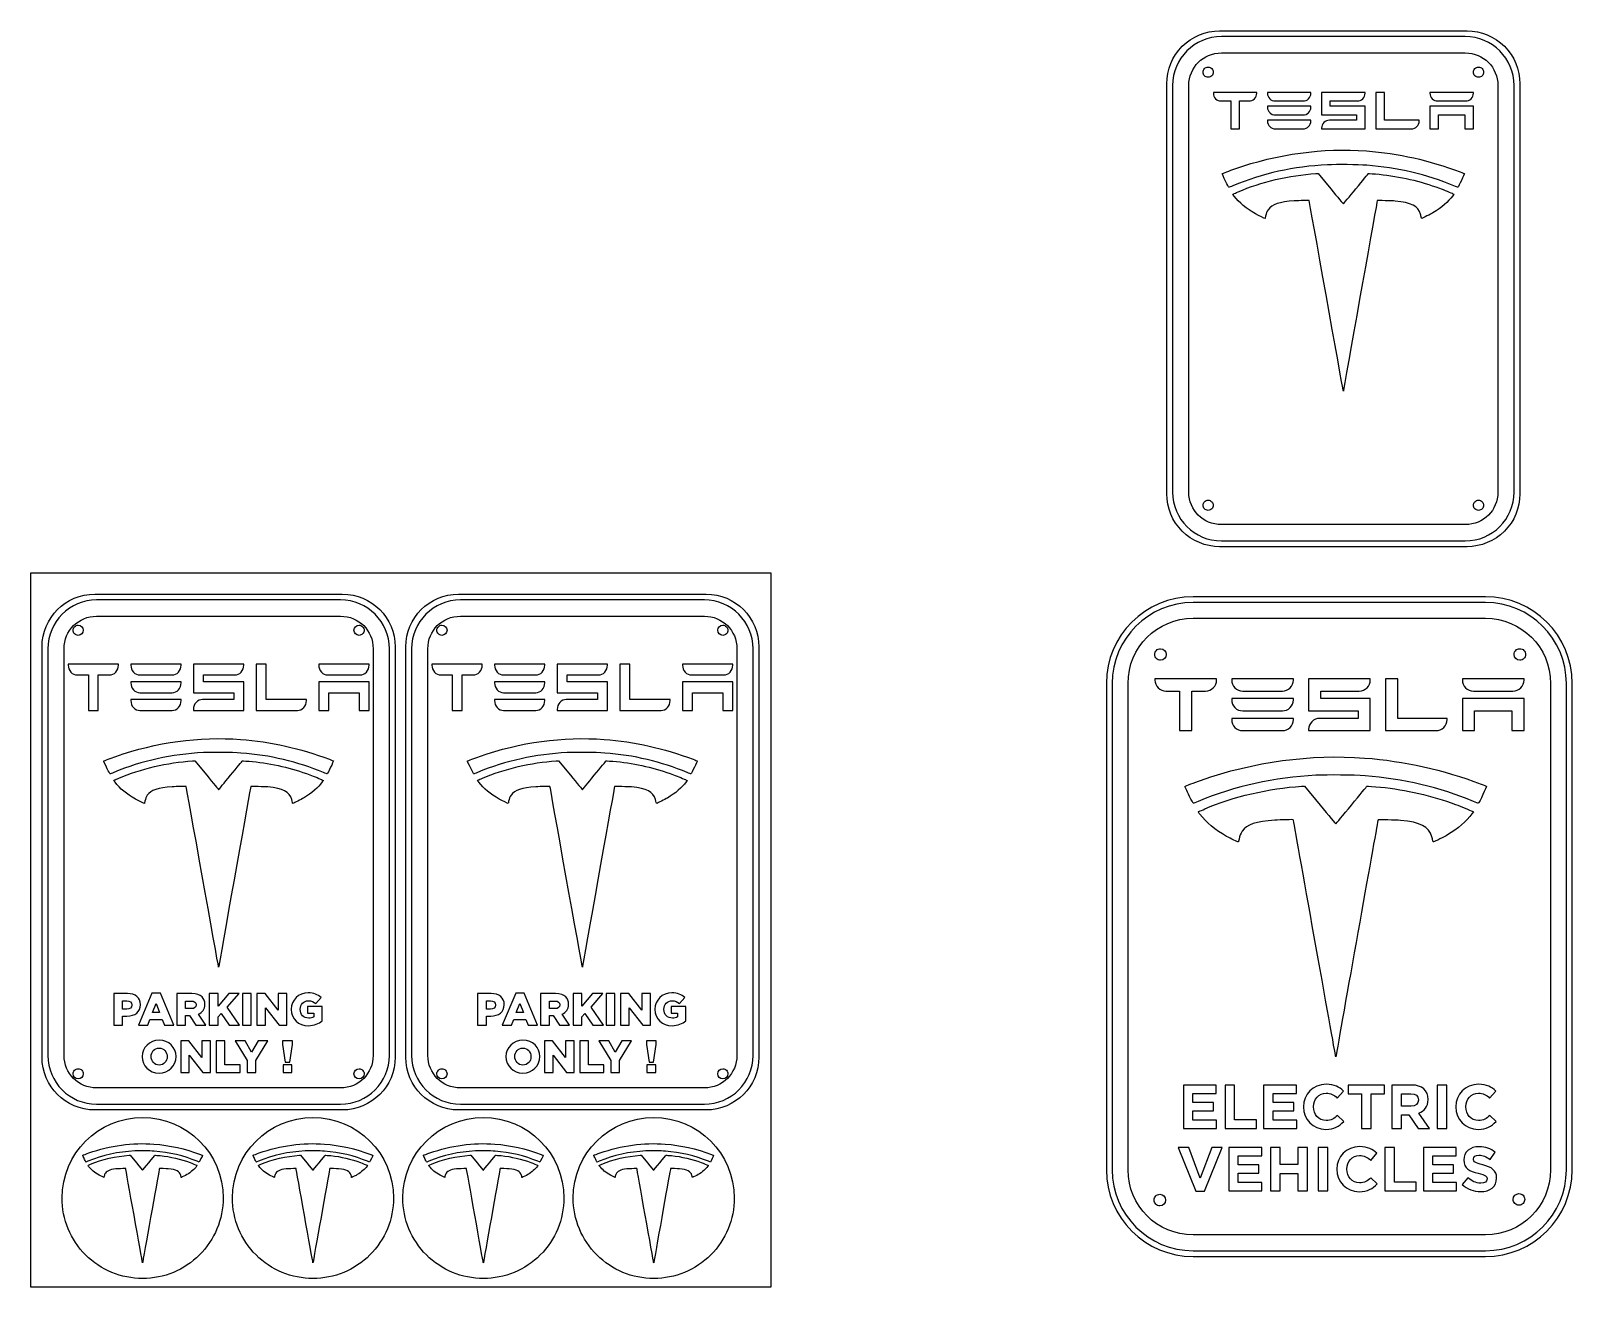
# Model space of a CAD drawing. Header units: millimetres. Extents: x 0 to 624, y 0 to 509.
import ezdxf

# ---------------------------------------------------------------- set-up
doc = ezdxf.new("R2010")
doc.units = ezdxf.units.MM
doc.layers.add('Ebene_1', color=7, linetype='CONTINUOUS')

msp = doc.modelspace()

# ---------------------------------------------------------------- linework, layer by layer
at = {"layer": 'Ebene_1', "color": 7}
for points in [[(481.532425, 509.036791), (581.750202, 509.036791)], [(581.049074, 506.688749), (482.233554, 506.688749)], [(482.233554, 500.101047), (581.049074, 500.101047)], [(460.122394, 321.531967), (460.122394, 487.62676)], [(603.160233, 487.62676), (603.160233, 321.531967)], [(462.470448, 486.925645), (462.470448, 322.233095)], [(469.058147, 322.233095), (469.058147, 486.925645)], [(478.988259, 484.10643), (478.988259, 483.777144)], [(496.579365, 483.777144), (496.579365, 484.10643), (478.988259, 484.10643)], [(479.897654, 481.541605), (479.898971, 481.540288), (479.900288, 481.538971)], [(500.916614, 484.10643), (500.916614, 483.777144)], [(518.507719, 483.777082), (518.507719, 484.106368), (500.916614, 484.10643)], [(501.826008, 481.541605), (501.827325, 481.540288), (501.828642, 481.538971)], [(522.846252, 484.10643), (522.846252, 474.981622), (536.956646, 474.981622), (536.956646, 472.818114), (525.997612, 472.818114)], [(540.437292, 483.777144), (540.437292, 484.10643), (522.846252, 484.10643)], [(544.7746, 484.10643), (544.7746, 469.337464), (545.103885, 469.337464), (559.214279, 469.337464)], [(562.365646, 472.488829), (562.365646, 472.818114), (548.255252, 472.818114), (548.255252, 484.10643), (544.7746, 484.10643)], [(566.704238, 484.10643), (566.704238, 483.777144)], [(584.295383, 483.777082), (584.295383, 484.106368), (566.704238, 484.10643)], [(567.612348, 481.541605), (567.614983, 481.540288), (567.6163, 481.538971)], [(594.224481, 486.925645), (594.224481, 322.233095)], [(600.812179, 322.233095), (600.812179, 486.925645)], [(482.139686, 480.625718), (486.043522, 480.625718), (486.043522, 469.337464), (486.372808, 469.337464), (489.524168, 469.337464), (489.524168, 480.62578), (493.428005, 480.62578)], [(500.916614, 478.462272), (500.916614, 478.132987)], [(518.507719, 478.13296), (518.507719, 478.462246), (500.916614, 478.462272)], [(501.826008, 475.897448), (501.827325, 475.896131), (501.828642, 475.893562)], [(504.06804, 480.625718), (515.356352, 480.625718)], [(504.06804, 474.981596), (515.356352, 474.981596)], [(522.846252, 469.66675), (522.846252, 469.337464), (523.175538, 469.337464), (540.437292, 469.337464), (540.437292, 478.462272), (526.326898, 478.462272), (526.326898, 480.62578), (537.285932, 480.62578)], [(569.855697, 480.625718), (581.144017, 480.625718)], [(500.916614, 472.818114), (500.916614, 472.488829)], [(518.507719, 472.488802), (518.507719, 472.818087), (500.916614, 472.818114)], [(501.826008, 470.253289), (501.827325, 470.251972), (501.828642, 470.249404)], [(504.06804, 469.337437), (515.356352, 469.337437)], [(520.516872, 451.209398), (521.463215, 451.26768), (526.542753, 445.078068)], [(576.042445, 443.047344), (576.395801, 442.867071), (575.940014, 442.2404)], [(531.708333, 363.557742), (531.636909, 363.152161), (531.577123, 363.467586)], [(581.049074, 309.057688), (482.233554, 309.057688)], [(581.750202, 300.121936), (481.532425, 300.121936)], [(482.233554, 302.469989), (581.049074, 302.469989)], [(25.980405, 280.9046), (126.19822, 280.9046)], [(125.49709, 278.556551), (26.68153, 278.556551)], [(173.307405, 280.9046), (273.52522, 280.9046)], [(272.82409, 278.556551), (174.00853, 278.556551)], [(589.1804, 277.505443), (470.8196, 277.505443)], [(589.18023, 279.851964), (470.81977, 279.851964)], [(26.68153, 271.968846), (125.49709, 271.968846)], [(174.00853, 271.968846), (272.82409, 271.968846)], [(470.8196, 271.102871), (589.1804, 271.102871)], [(4.570367, 93.39971), (4.570367, 259.494562)], [(6.918417, 258.793437), (6.918417, 94.10083)], [(13.506121, 94.10083), (13.506121, 258.793437)], [(138.6725, 258.793437), (138.6725, 94.10083)], [(145.2602, 94.10083), (145.2602, 258.793437)], [(147.60825, 259.494562), (147.60825, 93.39971)], [(151.897367, 93.39971), (151.897367, 259.494562)], [(154.245417, 258.793437), (154.245417, 94.10083)], [(160.833121, 94.10083), (160.833121, 258.793437)], [(285.9995, 258.793437), (285.9995, 94.10083)], [(292.5872, 94.10083), (292.5872, 258.793437)], [(294.93525, 259.494562), (294.93525, 93.39971)], [(15.164831, 252.58088), (15.164831, 252.162222)], [(35.519197, 252.162222), (35.519197, 252.58088), (15.164831, 252.58088)], [(40.537753, 252.58088), (40.537753, 252.162222)], [(60.892119, 252.162143), (60.892119, 252.580801), (40.537753, 252.58088)], [(65.912161, 252.58088), (65.912161, 240.979488), (82.239055, 240.979488), (82.239055, 238.228777), (69.558546, 238.228777)], [(86.26645, 252.162222), (86.26645, 252.58088), (65.912161, 252.58088)], [(91.285075, 252.58088), (91.285075, 233.803437), (91.666085, 233.803437), (107.99298, 233.803437)], [(111.639372, 237.81012), (111.639372, 238.228777), (95.312478, 238.228777), (95.312478, 252.58088), (91.285075, 252.58088)], [(116.659483, 252.58088), (116.659483, 252.162222)], [(137.013894, 252.162143), (137.013894, 252.580801), (116.659483, 252.58088)], [(162.491831, 252.58088), (162.491831, 252.162222)], [(182.846197, 252.162222), (182.846197, 252.58088), (162.491831, 252.58088)], [(187.864753, 252.58088), (187.864753, 252.162222)], [(208.219119, 252.162143), (208.219119, 252.580801), (187.864753, 252.58088)], [(213.239161, 252.58088), (213.239161, 240.979488), (229.566055, 240.979488), (229.566055, 238.228777), (216.885546, 238.228777)], [(233.59345, 252.162222), (233.59345, 252.58088), (213.239161, 252.58088)], [(238.612075, 252.58088), (238.612075, 233.803437), (238.993085, 233.803437), (255.31998, 233.803437)], [(258.966372, 237.81012), (258.966372, 238.228777), (242.639478, 238.228777), (242.639478, 252.58088), (238.612075, 252.58088)], [(263.986483, 252.58088), (263.986483, 252.162222)], [(284.340894, 252.162143), (284.340894, 252.580801), (263.986483, 252.58088)], [(16.217076, 249.31993), (16.2186, 249.318256), (16.220124, 249.316581)], [(18.811292, 248.15546), (23.328355, 248.15546), (23.328355, 233.803437), (23.709365, 233.803437), (27.35575, 233.803437), (27.35575, 248.155539), (31.872812, 248.155539)], [(40.537753, 245.404829), (40.537753, 244.986171)], [(60.892119, 244.986138), (60.892119, 245.404795), (40.537753, 245.404829)], [(41.589997, 249.31993), (41.591521, 249.318256), (41.593045, 249.316581)], [(44.184214, 248.15546), (57.245726, 248.15546)], [(65.912161, 234.222094), (65.912161, 233.803437), (66.293171, 233.803437), (86.26645, 233.803437), (86.26645, 245.404829), (69.939556, 245.404829), (69.939556, 248.155539), (82.620066, 248.155539)], [(117.710241, 249.31993), (117.713289, 249.318256), (117.714813, 249.316581)], [(120.305982, 248.15546), (133.367502, 248.15546)], [(163.544076, 249.31993), (163.5456, 249.318256), (163.547124, 249.316581)], [(166.138292, 248.15546), (170.655355, 248.15546), (170.655355, 233.803437), (171.036365, 233.803437), (174.68275, 233.803437), (174.68275, 248.155539), (179.199812, 248.155539)], [(187.864753, 245.404829), (187.864753, 244.986171)], [(208.219119, 244.986138), (208.219119, 245.404795), (187.864753, 245.404829)], [(188.916997, 249.31993), (188.918521, 249.318256), (188.920045, 249.316581)], [(191.511214, 248.15546), (204.572726, 248.15546)], [(213.239161, 234.222094), (213.239161, 233.803437), (213.620171, 233.803437), (233.59345, 233.803437), (233.59345, 245.404829), (217.266556, 245.404829), (217.266556, 248.155539), (229.947066, 248.155539)], [(265.037241, 249.31993), (265.040289, 249.318256), (265.041813, 249.316581)], [(267.632982, 248.15546), (280.694502, 248.15546)], [(435.67577, 244.751977), (435.67577, 47.75163)], [(438.02286, 244.752997), (438.02286, 47.75245)], [(444.43409, 47.75245), (444.43409, 244.752997)], [(455.319411, 246.592073), (455.319411, 246.124588)], [(480.293396, 246.124588), (480.293396, 246.592073), (455.319411, 246.592073)], [(486.450962, 246.592073), (486.450962, 246.124588)], [(511.424947, 246.1245), (511.424947, 246.591985), (486.450962, 246.592073)], [(517.584335, 246.592073), (517.584335, 233.637639), (537.616776, 233.637639), (537.616776, 230.56612), (522.058302, 230.56612)], [(542.558227, 246.124588), (542.558227, 246.592073), (517.584335, 246.592073)], [(548.715877, 246.592073), (548.715877, 225.624663), (549.183361, 225.624663), (569.215801, 225.624663)], [(573.689778, 230.098635), (573.689778, 230.56612), (553.657337, 230.56612), (553.657337, 246.592073), (548.715877, 246.592073)], [(579.84925, 246.592073), (579.84925, 246.124588)], [(604.823292, 246.1245), (604.823292, 246.591985), (579.84925, 246.592073)], [(615.56592, 244.752997), (615.56592, 47.75245)], [(621.97714, 47.75245), (621.97714, 244.752997)], [(624.32423, 47.75163), (624.32423, 244.751977)], [(40.537753, 238.228777), (40.537753, 237.81012)], [(60.892119, 237.810085), (60.892119, 238.228743), (40.537753, 238.228777)], [(41.589997, 242.14388), (41.591521, 242.142205), (41.593045, 242.138939)], [(44.184214, 240.979454), (57.245726, 240.979454)], [(187.864753, 238.228777), (187.864753, 237.81012)], [(208.219119, 237.810085), (208.219119, 238.228743), (187.864753, 238.228777)], [(188.916997, 242.14388), (188.918521, 242.142205), (188.920045, 242.138939)], [(191.511214, 240.979454), (204.572726, 240.979454)], [(456.610472, 242.950807), (456.612342, 242.948937), (456.614212, 242.947067)], [(459.793471, 241.650528), (465.335725, 241.650528), (465.335725, 225.624663), (465.803209, 225.624663), (470.277176, 225.624663), (470.277176, 241.650616), (475.819429, 241.650616)], [(486.450962, 238.579097), (486.450962, 238.111612)], [(511.424947, 238.111575), (511.424947, 238.579059), (486.450962, 238.579097)], [(487.742023, 242.950807), (487.743893, 242.948937), (487.745763, 242.947067)], [(490.925022, 241.650528), (506.95097, 241.650528)], [(517.584335, 226.092147), (517.584335, 225.624663), (518.05182, 225.624663), (542.558227, 225.624663), (542.558227, 238.579097), (522.525787, 238.579097), (522.525787, 241.650616), (538.08426, 241.650616)], [(581.138489, 242.950807), (581.142228, 242.948937), (581.144098, 242.947067)], [(584.323358, 241.650528), (600.349315, 241.650528)], [(41.589997, 234.967828), (41.591521, 234.966153), (41.593045, 234.962888)], [(44.184214, 233.803402), (57.245726, 233.803402)], [(188.916997, 234.967828), (188.918521, 234.966153), (188.920045, 234.962888)], [(191.511214, 233.803402), (204.572726, 233.803402)], [(487.742023, 234.937831), (487.743893, 234.935961), (487.745763, 234.932315)], [(490.925022, 233.637601), (506.95097, 233.637601)], [(486.450962, 230.56612), (486.450962, 230.098635)], [(511.424947, 230.098597), (511.424947, 230.566081), (486.450962, 230.56612)], [(487.742023, 226.924854), (487.743893, 226.922984), (487.745763, 226.919338)], [(490.925022, 225.624624), (506.95097, 225.624624)], [(65.542696, 213.35064), (66.439883, 213.40594), (71.25558, 207.53782)], [(212.869696, 213.35064), (213.766883, 213.40594), (218.58258, 207.53782)], [(118.18417, 205.61258), (118.51917, 205.44168), (118.08707, 204.84756)], [(265.51117, 205.61258), (265.84617, 205.44168), (265.41407, 204.84756)], [(514.74034, 203.100675), (515.91819, 203.173145), (522.24059, 195.4691)], [(583.85153, 192.94154), (584.29132, 192.71716), (583.724, 191.93718)], [(76.152853, 130.25181), (76.085173, 129.8673), (76.028458, 130.16628)], [(223.479853, 130.25181), (223.412173, 129.8673), (223.355458, 130.16628)], [(39.145386, 119.16125), (33.669365, 119.16125), (33.669365, 106.38388)], [(65.229511, 119.16125), (59.187635, 119.16125), (59.187632, 106.38388)], [(186.472386, 119.16125), (180.996365, 119.16125), (180.996365, 106.38388)], [(212.556511, 119.16125), (206.514635, 119.16125), (206.514632, 106.38388)], [(37.210525, 112.80908), (37.210525, 116.18596), (38.871585, 116.18596)], [(38.889838, 112.80909), (37.210525, 112.80908)], [(40.915966, 114.50665), (40.915966, 114.47015)], [(44.457125, 114.63442), (44.457125, 114.67092)], [(62.728792, 113.02812), (62.728792, 116.09469), (65.046974, 116.09469)], [(65.065227, 113.02813), (62.728792, 113.02812)], [(66.963581, 114.57966), (66.963581, 114.54316)], [(70.522997, 114.76219), (70.522997, 114.79869)], [(105.49649, 112.77256), (105.49649, 112.73606)], [(109.12892, 112.71781), (109.12892, 112.75431)], [(118.00007, 108.0997), (118.00007, 113.84952), (112.12247, 113.84952), (112.12247, 111.25754), (114.64144, 111.25754), (114.64144, 109.706)], [(115.4811, 115.05424), (117.56199, 117.55495)], [(184.537525, 112.80908), (184.537525, 116.18596), (186.198585, 116.18596)], [(186.216838, 112.80909), (184.537525, 112.80908)], [(188.242966, 114.50665), (188.242966, 114.47015)], [(191.784125, 114.63442), (191.784125, 114.67092)], [(210.055792, 113.02812), (210.055792, 116.09469), (212.373974, 116.09469)], [(212.392227, 113.02813), (210.055792, 113.02812)], [(214.290581, 114.57966), (214.290581, 114.54316)], [(217.849997, 114.76219), (217.849997, 114.79869)], [(252.82349, 112.77256), (252.82349, 112.73606)], [(256.45592, 112.71781), (256.45592, 112.75431)], [(265.32707, 108.0997), (265.32707, 113.84952), (259.44947, 113.84952), (259.44947, 111.25754), (261.96844, 111.25754), (261.96844, 109.706)], [(262.8081, 115.05424), (264.88899, 117.55495)], [(33.669365, 106.38388), (37.210525, 106.38388), (37.210525, 110.03456), (38.962852, 110.03456)], [(59.187632, 106.38388), (62.728792, 106.38388), (62.728792, 110.2536), (64.243824, 110.2536), (64.280334, 110.2536), (66.854063, 106.38388), (70.942825, 106.38388), (67.894507, 110.83771)], [(180.996365, 106.38388), (184.537525, 106.38388), (184.537525, 110.03456), (186.289852, 110.03456)], [(206.514632, 106.38388), (210.055792, 106.38388), (210.055792, 110.2536), (211.570824, 110.2536), (211.607334, 110.2536), (214.181063, 106.38388), (218.269825, 106.38388), (215.221507, 110.83771)], [(528.67002, 94.00308), (528.58112, 93.49829), (528.50671, 93.89095)], [(45.114248, 93.60649), (45.114248, 93.56999)], [(48.746678, 93.6065), (48.746678, 93.643)], [(55.263142, 93.60649), (55.263142, 93.56999)], [(58.877312, 93.6065), (58.877312, 93.643)], [(192.441248, 93.60649), (192.441248, 93.56999)], [(196.073678, 93.6065), (196.073678, 93.643)], [(202.590142, 93.60649), (202.590142, 93.56999)], [(206.204312, 93.6065), (206.204312, 93.643)], [(559.32735, 82.0924), (551.25308, 82.0924), (551.25308, 64.42993), (555.13882, 64.42993), (555.13882, 70.08192), (558.19191, 70.08192), (561.97672, 64.42993), (566.5185, 64.42989)], [(125.49709, 80.92542), (26.68153, 80.92542)], [(272.82409, 80.92542), (174.00853, 80.92542)], [(529.18209, 76.81889), (531.65484, 79.67011)], [(559.07503, 73.51344), (555.13882, 73.51344), (555.13882, 78.58509), (558.99934, 78.58509)], [(562.05242, 76.06188), (562.05242, 76.01142)], [(565.98863, 76.21328), (565.98863, 76.26378)], [(590.88246, 76.81889), (593.3552, 79.67011)], [(126.19822, 71.98967), (25.980405, 71.98967)], [(26.68153, 74.33772), (125.49709, 74.33772)], [(273.52522, 71.98967), (173.307405, 71.98967)], [(174.00853, 74.33772), (272.82409, 74.33772)], [(515.481064, 73.26116), (515.481064, 73.21066)], [(519.543432, 73.26112), (519.543432, 73.31162)], [(531.781, 67.28111), (529.30825, 69.77909)], [(566.5185, 64.42989), (562.20381, 70.73791)], [(577.18143, 73.26116), (577.18143, 73.21066)], [(581.2438, 73.26112), (581.2438, 73.31162)], [(593.48136, 67.28111), (591.00862, 69.77909)], [(39.797295, 53.63999), (40.26505, 53.66879), (42.775736, 50.6094)], [(67.417101, 51.1985), (67.417101, 51.19864)], [(108.808565, 53.63999), (109.27632, 53.66879), (111.787006, 50.6094)], [(136.428371, 51.1985), (136.428371, 51.19864)], [(177.819465, 53.63999), (178.28722, 53.66879), (180.797906, 50.6094)], [(205.439271, 51.1985), (205.439271, 51.19864)], [(246.831465, 53.63999), (247.29922, 53.66879), (249.809906, 50.6094)], [(274.451271, 51.1985), (274.451271, 51.19864)], [(542.70985, 51.58679), (545.1826, 54.43801)], [(580.44051, 51.78868), (580.44051, 51.73818)], [(584.30102, 52.09143), (584.30102, 52.14193)], [(591.16415, 51.94008), (593.18272, 54.867)], [(67.242207, 49.60567), (67.416861, 49.51657), (67.191584, 49.20684)], [(136.253477, 49.60567), (136.428131, 49.51657), (136.202854, 49.20684)], [(205.264377, 49.60567), (205.439031, 49.51657), (205.213754, 49.20684)], [(274.276377, 49.60567), (274.451031, 49.51657), (274.225754, 49.20684)], [(529.00882, 48.02906), (529.00882, 47.97856)], [(533.07119, 48.02902), (533.07119, 48.07952)], [(545.30876, 42.04901), (542.83601, 44.54699)], [(582.03013, 44.52176), (579.73401, 41.77146)], [(589.85208, 44.09285), (589.85208, 44.04235)], [(593.71259, 44.42083), (593.71259, 44.47133)], [(589.1804, 21.40258), (470.8196, 21.40258)], [(470.8196, 15), (589.1804, 15)], [(470.81977, 12.65348), (589.18023, 12.65348)], [(45.328954, 10.31593), (45.293654, 10.11546), (45.264102, 10.27137)], [(114.340224, 10.31593), (114.304924, 10.11546), (114.275372, 10.27137)], [(183.351124, 10.31593), (183.315824, 10.11546), (183.286272, 10.27137)], [(252.363124, 10.31593), (252.327824, 10.11546), (252.298272, 10.27137)]]:
    msp.add_lwpolyline(points, dxfattribs=at)
for points in [[(481.532425, 509.036791)], [(482.233554, 500.101047)], [(566.704238, 478.462272), (566.704238, 469.337464), (567.033524, 469.337464), (570.184884, 469.337464), (570.184884, 474.981622), (580.814632, 474.981622), (580.814632, 469.337464), (584.295285, 469.337464), (584.295285, 478.462272)], [(576.396286, 446.270184)], [(0.029626, 289.570354), (299.77037, 289.570354), (299.77037, 0.22963), (0.029626, 0.22963)], [(25.980405, 280.9046)], [(173.307405, 280.9046)], [(26.68153, 271.968846)], [(174.00853, 271.968846)], [(470.8196, 271.102871)], [(459.94585, 256.46376)], [(605.4578, 256.46376)], [(116.659483, 245.404829), (116.659483, 233.803437), (117.040493, 233.803437), (120.686878, 233.803437), (120.686878, 240.979488), (132.986377, 240.979488), (132.986377, 233.803437), (137.01378, 233.803437), (137.01378, 245.404829)], [(263.986483, 245.404829), (263.986483, 233.803437), (264.367493, 233.803437), (268.013878, 233.803437), (268.013878, 240.979488), (280.313377, 240.979488), (280.313377, 233.803437), (284.34078, 233.803437), (284.34078, 245.404829)], [(579.84925, 238.579097), (579.84925, 225.624663), (580.316735, 225.624663), (584.790702, 225.624663), (584.790702, 233.637639), (599.881691, 233.637639), (599.881691, 225.624663), (604.823151, 225.624663), (604.823151, 238.579097)], [(118.51963, 208.66797)], [(265.84663, 208.66797)], [(584.29192, 196.952955)], [(43.653987, 106.38388), (47.377681, 106.38388), (48.290351, 108.66556), (53.218769, 108.66556), (54.149693, 106.38388), (57.9464, 106.38388), (52.506887, 119.25253), (49.093501, 119.25253)], [(72.311825, 106.38388), (75.852985, 106.38388), (75.852985, 109.68775), (77.148977, 111.12977), (80.361575, 106.38388), (84.614617, 106.38388), (79.613186, 113.66699), (84.450337, 119.16126), (80.252055, 119.16126), (75.852985, 113.9773), (75.852985, 119.16126), (72.311825, 119.16126)], [(85.709813, 106.38388), (89.269226, 106.38388), (89.269226, 119.16126), (85.709813, 119.16126)], [(91.605652, 106.38388), (95.110305, 106.38388), (95.110305, 113.39319), (100.56807, 106.38388), (103.67115, 106.38388), (103.67115, 119.16126), (100.1665, 119.16126), (100.1665, 112.4075), (94.909518, 119.16126), (91.605652, 119.16126)], [(190.980987, 106.38388), (194.704681, 106.38388), (195.617351, 108.66556), (200.545769, 108.66556), (201.476693, 106.38388), (205.2734, 106.38388), (199.833887, 119.25253), (196.420501, 119.25253)], [(219.638825, 106.38388), (223.179985, 106.38388), (223.179985, 109.68775), (224.475977, 111.12977), (227.688575, 106.38388), (231.941617, 106.38388), (226.940186, 113.66699), (231.777337, 119.16126), (227.579055, 119.16126), (223.179985, 113.9773), (223.179985, 119.16126), (219.638825, 119.16126)], [(233.036813, 106.38388), (236.596226, 106.38388), (236.596226, 119.16126), (233.036813, 119.16126)], [(238.932652, 106.38388), (242.437305, 106.38388), (242.437305, 113.39319), (247.89507, 106.38388), (250.99815, 106.38388), (250.99815, 119.16126), (247.4935, 119.16126), (247.4935, 112.4075), (242.236518, 119.16126), (238.932652, 119.16126)], [(49.330795, 111.42182), (50.772813, 115.05425), (52.196579, 111.42182)], [(196.657795, 111.42182), (198.099813, 115.05425), (199.523579, 111.42182)], [(60.720895, 87.21781), (64.225548, 87.21781), (64.225548, 94.22712), (69.683314, 87.21781), (72.786393, 87.21781), (72.786393, 99.99519), (69.28174, 99.99519), (69.28174, 93.24143), (64.02476, 99.99519), (60.720895, 99.99519)], [(75.049812, 87.21781), (84.778875, 87.21781), (84.778875, 90.32089), (78.590972, 90.32089), (78.590972, 99.99519), (75.049812, 99.99519)], [(87.608154, 87.21781), (91.167567, 87.21781), (91.167567, 92.05496), (96.022972, 99.99519), (92.061984, 99.99519), (89.415241, 95.34058), (86.786751, 99.99519), (82.752749, 99.99519), (87.608154, 92.0002)], [(103.08704, 91.37959), (104.91238, 91.37959), (105.97107, 98.44365), (105.97107, 99.99519), (102.02834, 99.99519), (102.02834, 98.44365)], [(112.45103, 106.12832)], [(208.047895, 87.21781), (211.552548, 87.21781), (211.552548, 94.22712), (217.010314, 87.21781), (220.113393, 87.21781), (220.113393, 99.99519), (216.60874, 99.99519), (216.60874, 93.24143), (211.35176, 99.99519), (208.047895, 99.99519)], [(222.376812, 87.21781), (232.105875, 87.21781), (232.105875, 90.32089), (225.917972, 90.32089), (225.917972, 99.99519), (222.376812, 99.99519)], [(234.935154, 87.21781), (238.494567, 87.21781), (238.494567, 92.05496), (243.349972, 99.99519), (239.388984, 99.99519), (236.742241, 95.34058), (234.113751, 99.99519), (230.079749, 99.99519), (234.935154, 92.0002)], [(250.41404, 91.37959), (252.23938, 91.37959), (253.29807, 98.44365), (253.29807, 99.99519), (249.35534, 99.99519), (249.35534, 98.44365)], [(259.77803, 106.12832)], [(52.014037, 90.1566)], [(102.19262, 87.21781), (105.80679, 87.21781), (105.80679, 90.32089), (102.19262, 90.32089)], [(199.341037, 90.1566)], [(249.51962, 87.21781), (253.13379, 87.21781), (253.13379, 90.32089), (249.51962, 90.32089)], [(51.977527, 86.96225)], [(199.304527, 86.96225)], [(480.282678, 64.42989), (480.282678, 67.88668), (470.69448, 67.88668), (470.69448, 71.5958), (479.021073, 71.5958), (479.021073, 75.0526), (470.69448, 75.0526), (470.69448, 78.63556), (480.156517, 78.63556), (480.156517, 82.09236), (466.833968, 82.09236), (466.833968, 64.42989)], [(496.42925, 64.42989), (496.42925, 67.96238), (487.623248, 67.96238), (487.623248, 82.09236), (483.737504, 82.09236), (483.737504, 64.42989)], [(512.808431, 64.42989), (512.808431, 67.88668), (503.220233, 67.88668), (503.220233, 71.5958), (511.546826, 71.5958), (511.546826, 75.0526), (503.220233, 75.0526), (503.220233, 78.63556), (512.68227, 78.63556), (512.68227, 82.09236), (499.359721, 82.09236), (499.359721, 64.42989)], [(548.26466, 78.5094), (548.26466, 82.09236), (533.63004, 82.09236), (533.63004, 78.5094), (539.00448, 78.5094), (539.00448, 64.42989), (542.89022, 64.42989), (542.89022, 78.5094)], [(573.54959, 64.42989), (573.54959, 82.09236), (569.66384, 82.09236), (569.66384, 64.42989)], [(531.781, 67.28111)], [(593.48136, 67.28111)], [(482.515521, 56.86026), (478.326993, 56.86026), (473.709518, 44.42083), (469.092044, 56.86026), (464.802587, 56.86026), (471.943271, 39.07163), (475.374837, 39.07163)], [(498.689297, 39.19779), (498.689297, 42.65458), (489.101099, 42.65458), (489.101099, 46.3637), (497.427692, 46.3637), (497.427692, 49.8205), (489.101099, 49.8205), (489.101099, 53.40346), (498.563136, 53.40346), (498.563136, 56.86026), (485.240587, 56.86026), (485.240587, 39.19779)], [(517.081526, 39.19779), (517.081526, 56.86026), (513.195783, 56.86026), (513.195783, 49.87096), (506.029867, 49.87096), (506.029867, 56.86026), (502.144123, 56.86026), (502.144123, 39.19779), (506.029867, 39.19779), (506.029867, 46.28801), (513.195783, 46.28801), (513.195783, 39.19779)], [(525.37697, 39.19779), (525.37697, 56.86026), (521.49123, 56.86026), (521.49123, 39.19779)], [(561.11115, 39.19779), (561.11115, 42.73028), (552.30515, 42.73028), (552.30515, 56.86026), (548.4194, 56.86026), (548.4194, 39.19779)], [(577.49033, 39.19779), (577.49033, 42.65458), (567.90213, 42.65458), (567.90213, 46.3637), (576.22872, 46.3637), (576.22872, 49.8205), (567.90213, 49.8205), (567.90213, 53.40346), (577.36417, 53.40346), (577.36417, 56.86026), (564.04162, 56.86026), (564.04162, 39.19779)], [(593.71259, 44.42083)], [(545.30876, 42.04901)], [(77.911354, 36.35092)], [(146.922624, 36.35092)], [(215.933524, 36.35092)], [(284.945524, 36.35092)], [(459.67203, 35.49406)], [(605.10294, 35.76788)]]:
    msp.add_lwpolyline(points, close=True, dxfattribs=at)
for points in [[(482.233554, 506.688749), (471.341768, 506.688749), (462.470448, 497.817432), (462.470448, 486.925645)], [(466.393247, 502.765938), (470.408407, 506.781098), (475.854132, 509.036791), (481.532425, 509.036791)], [(600.812179, 486.925645), (600.812179, 497.817432), (591.94086, 506.688749), (581.049074, 506.688749)], [(581.750202, 509.036791), (587.428496, 509.036791), (592.874221, 506.781098), (596.889381, 502.765938)], [(460.122394, 487.62676), (460.122394, 493.305053), (462.378088, 498.750778), (466.393247, 502.765938)], [(469.058147, 486.925645), (469.058147, 494.281795), (474.877405, 500.101047), (482.233554, 500.101047)], [(581.049074, 500.101047), (588.405223, 500.101047), (594.224481, 494.281795), (594.224481, 486.925645)], [(596.889381, 502.765938), (600.90454, 498.750778), (603.160233, 493.305053), (603.160233, 487.62676)], [(474.822002, 492.278116), (474.822002, 492.824106), (475.038896, 493.347734), (475.424969, 493.733807)], [(475.424969, 493.733807), (475.811043, 494.11988), (476.33467, 494.336774), (476.88066, 494.336774)], [(476.88066, 494.336774), (477.42665, 494.336774), (477.950278, 494.11988), (478.336351, 493.733807)], [(478.336351, 493.733807), (478.722424, 493.347734), (478.939318, 492.824106), (478.939318, 492.278116)], [(584.342593, 492.278116), (584.342593, 492.824106), (584.559486, 493.347734), (584.945559, 493.733807)], [(584.945559, 493.733807), (585.331633, 494.11988), (585.85526, 494.336774), (586.40125, 494.336774)], [(586.40125, 494.336774), (586.94724, 494.336774), (587.470868, 494.11988), (587.856941, 493.733807)], [(587.856941, 493.733807), (588.243014, 493.347734), (588.459908, 492.824106), (588.459908, 492.278116)], [(475.424969, 490.822426), (475.038896, 491.208499), (474.822002, 491.732126), (474.822002, 492.278116)], [(476.88066, 490.219459), (476.33467, 490.219459), (475.811043, 490.436352), (475.424969, 490.822426)], [(478.336351, 490.822426), (477.950278, 490.436352), (477.42665, 490.219459), (476.88066, 490.219459)], [(478.939318, 492.278116), (478.939318, 491.732126), (478.722424, 491.208499), (478.336351, 490.822426)], [(584.945559, 490.822426), (584.559486, 491.208499), (584.342593, 491.732126), (584.342593, 492.278116)], [(586.40125, 490.219459), (585.85526, 490.219459), (585.331633, 490.436352), (584.945559, 490.822426)], [(587.856941, 490.822426), (587.470868, 490.436352), (586.94724, 490.219459), (586.40125, 490.219459)], [(588.459908, 492.278116), (588.459908, 491.732126), (588.243014, 491.208499), (587.856941, 490.822426)], [(478.988259, 483.777144), (478.988259, 482.921497), (479.300429, 482.154971), (479.897654, 481.541605)], [(479.900288, 481.538971), (480.500773, 480.938489), (481.270761, 480.625718), (482.139686, 480.625718)], [(493.428005, 480.62578), (494.270429, 480.62578), (495.029346, 480.938956), (495.641679, 481.535174)], [(495.641679, 481.535174), (496.257587, 482.134875), (496.579365, 482.906184), (496.579365, 483.777144)], [(500.916614, 483.777144), (500.916614, 482.921497), (501.228783, 482.154971), (501.826008, 481.541605)], [(501.828642, 481.538971), (502.42912, 480.938489), (503.199108, 480.625718), (504.06804, 480.625718)], [(515.356352, 480.625718), (516.198776, 480.625718), (516.958985, 480.938894), (517.571311, 481.535112)], [(517.571311, 481.535112), (518.187226, 482.134814), (518.507719, 482.906123), (518.507719, 483.777082)], [(537.285932, 480.62578), (538.128356, 480.62578), (538.887273, 480.938956), (539.499606, 481.535174)], [(539.499606, 481.535174), (540.115514, 482.134876), (540.437292, 482.906185), (540.437292, 483.777144)], [(566.704238, 483.777144), (566.704238, 482.921497), (567.015123, 482.154971), (567.612348, 481.541605)], [(567.6163, 481.538971), (568.216785, 480.938489), (568.986773, 480.625718), (569.855697, 480.625718)], [(581.144017, 480.625718), (581.986441, 480.625718), (582.745358, 480.938894), (583.357691, 481.535112)], [(583.357691, 481.535112), (583.973599, 482.134814), (584.295383, 482.906123), (584.295383, 483.777082)], [(500.916614, 478.132987), (500.916614, 477.277339), (501.228783, 476.510814), (501.826008, 475.897448)], [(501.828642, 475.893562), (502.42912, 475.29308), (503.199108, 474.981596), (504.06804, 474.981596)], [(515.356352, 474.981596), (516.198776, 474.981596), (516.958985, 475.294772), (517.571311, 475.89099)], [(517.571311, 475.89099), (518.187226, 476.490692), (518.507719, 477.262001), (518.507719, 478.13296)], [(500.916614, 472.488829), (500.916614, 471.633181), (501.228783, 470.866655), (501.826008, 470.253289)], [(501.828642, 470.249404), (502.42912, 469.648922), (503.199108, 469.337437), (504.06804, 469.337437)], [(515.356352, 469.337437), (516.198776, 469.337437), (516.958985, 469.650613), (517.571311, 470.246831)], [(517.571311, 470.246831), (518.187226, 470.846533), (518.507719, 471.617842), (518.507719, 472.488802)], [(523.758215, 471.884282), (523.158784, 471.284848), (522.846252, 470.522397), (522.846252, 469.66675)], [(525.997612, 472.818114), (525.139896, 472.818114), (524.370883, 472.49695), (523.758215, 471.884282)], [(559.214279, 469.337464), (560.056703, 469.337464), (560.816911, 469.65064), (561.429237, 470.246858)], [(561.429237, 470.246858), (562.045146, 470.84656), (562.365646, 471.617869), (562.365646, 472.488829)], [(487.665182, 453.125864), (504.98086, 459.211379), (523.473541, 461.73322), (540.975958, 460.395838)], [(540.975958, 460.395838), (554.066694, 459.395556), (566.404103, 456.634208), (578.962754, 451.893646)], [(484.085672, 447.841045), (483.012385, 450.006616), (482.512211, 451.131566), (482.588672, 451.208027)], [(482.588672, 451.208027), (482.666857, 451.286212), (485.818112, 452.476719), (487.665182, 453.125864)], [(525.19421, 454.766863), (511.528485, 454.093072), (498.955759, 451.308077), (486.872638, 446.27824)], [(489.017106, 443.840345), (498.104334, 447.793686), (509.916389, 450.556997), (520.516872, 451.209398)], [(541.201266, 454.583847), (537.281322, 454.868179), (529.137628, 454.961297), (525.19421, 454.766863)], [(536.729761, 445.096752), (539.463331, 448.427927), (541.741637, 451.179248), (541.792643, 451.210789)], [(576.396286, 446.270184), (565.631948, 450.809988), (553.402398, 453.698823), (541.201266, 454.583847)], [(541.792643, 451.210789), (541.899102, 451.276594), (544.172504, 451.129937), (546.158308, 450.929218)], [(546.158308, 450.929218), (554.532757, 450.082706), (562.943604, 448.144862), (570.583019, 445.301785)], [(580.698508, 451.216217), (580.801167, 451.113567), (578.29003, 445.87145), (578.0356, 445.657246)], [(578.962754, 451.893646), (579.897774, 451.540699), (580.678871, 451.235863), (580.698508, 451.216217)], [(485.243866, 445.692367), (485.180537, 445.716746), (484.659327, 446.683583), (484.085672, 447.841045)], [(486.872638, 446.27824), (486.040144, 445.931703), (485.307214, 445.668064), (485.243866, 445.692367)], [(487.237079, 443.073123), (487.422951, 443.15007), (488.22399, 443.495293), (489.017106, 443.840345)], [(526.542753, 445.078068), (529.33649, 441.673783), (531.653204, 438.922567), (531.690972, 438.96425)], [(531.690972, 438.96425), (531.728684, 439.005866), (533.99621, 441.765558), (536.729761, 445.096752)], [(570.583019, 445.301785), (572.385959, 444.630804), (575.286079, 443.433212), (576.042445, 443.047344)], [(578.0356, 445.657246), (578.001507, 445.628486), (577.263759, 445.904333), (576.396286, 446.270184)], [(486.899102, 442.862338), (486.899102, 442.901383), (487.051196, 442.996195), (487.237079, 443.073123)], [(487.43317, 442.082659), (487.139428, 442.472479), (486.899102, 442.82334), (486.899102, 442.862338)], [(496.115454, 434.893879), (492.371718, 436.995674), (489.432591, 439.429217), (487.43317, 442.082659)], [(511.774458, 440.159213), (505.763186, 439.800724), (502.671413, 438.748046), (501.17708, 436.551019)], [(517.813034, 440.311907), (517.813034, 440.381236), (513.794412, 440.279719), (511.774458, 440.159213)], [(531.577123, 363.467586), (531.419001, 364.301508), (517.813034, 440.263054), (517.813034, 440.311907)], [(545.383381, 440.270825), (545.345955, 440.22978), (534.084909, 377.058973), (531.708333, 363.557742)], [(552.692601, 440.079429), (551.289994, 440.198458), (545.456671, 440.351209), (545.383381, 440.270825)], [(562.906159, 434.756527), (561.952369, 438.064085), (559.134243, 439.532781), (552.692601, 440.079429)], [(575.940014, 442.2404), (574.168662, 439.805019), (571.391724, 437.411721), (567.952785, 435.356608)], [(499.938443, 433.07734), (499.86521, 433.004107), (497.367109, 434.191176), (496.115454, 434.893879)], [(500.155656, 433.986438), (500.057968, 433.508205), (499.960213, 433.09911), (499.938443, 433.07734)], [(501.17708, 436.551019), (500.626128, 435.741), (500.396125, 435.163422), (500.155656, 433.986438)], [(563.190891, 433.516433), (563.15537, 433.778472), (563.027284, 434.336508), (562.906159, 434.756527)], [(563.449273, 433.096224), (563.273114, 433.045085), (563.249496, 433.083463), (563.190891, 433.516433)], [(567.952785, 435.356608), (567.007004, 434.79141), (563.876157, 433.219997), (563.449273, 433.096224)], [(466.393247, 306.392789), (462.378088, 310.407948), (460.122394, 315.853674), (460.122394, 321.531967)], [(462.470448, 322.233095), (462.470448, 311.341308), (471.341768, 302.469989), (482.233554, 302.469989)], [(482.233554, 309.057688), (474.877405, 309.057688), (469.058147, 314.876945), (469.058147, 322.233095)], [(475.424969, 318.336176), (475.811043, 318.722249), (476.33467, 318.939142), (476.88066, 318.939142)], [(476.88066, 318.939142), (477.42665, 318.939142), (477.950278, 318.722249), (478.336351, 318.336176)], [(581.049074, 302.469989), (591.94086, 302.469989), (600.812179, 311.341308), (600.812179, 322.233095)], [(594.224481, 322.233095), (594.224481, 314.876945), (588.405223, 309.057688), (581.049074, 309.057688)], [(584.945559, 318.336176), (585.331633, 318.722249), (585.85526, 318.939142), (586.40125, 318.939142)], [(586.40125, 318.939142), (586.94724, 318.939142), (587.470868, 318.722249), (587.856941, 318.336176)], [(603.160233, 321.531967), (603.160233, 315.853674), (600.90454, 310.407948), (596.889381, 306.392789)], [(474.822002, 316.880485), (474.822002, 317.426475), (475.038896, 317.950102), (475.424969, 318.336176)], [(475.424969, 315.424794), (475.038896, 315.810867), (474.822002, 316.334495), (474.822002, 316.880485)], [(476.88066, 314.821827), (476.33467, 314.821827), (475.811043, 315.038721), (475.424969, 315.424794)], [(478.336351, 315.424794), (477.950278, 315.038721), (477.42665, 314.821827), (476.88066, 314.821827)], [(478.336351, 318.336176), (478.722424, 317.950102), (478.939318, 317.426475), (478.939318, 316.880485)], [(478.939318, 316.880485), (478.939318, 316.334495), (478.722424, 315.810867), (478.336351, 315.424794)], [(584.342593, 316.880485), (584.342593, 317.426475), (584.559486, 317.950102), (584.945559, 318.336176)], [(584.945559, 315.424794), (584.559486, 315.810867), (584.342593, 316.334495), (584.342593, 316.880485)], [(586.40125, 314.821827), (585.85526, 314.821827), (585.331633, 315.038721), (584.945559, 315.424794)], [(587.856941, 315.424794), (587.470868, 315.038721), (586.94724, 314.821827), (586.40125, 314.821827)], [(587.856941, 318.336176), (588.243014, 317.950102), (588.459908, 317.426475), (588.459908, 316.880485)], [(588.459908, 316.880485), (588.459908, 316.334495), (588.243014, 315.810867), (587.856941, 315.424794)], [(481.532425, 300.121936), (475.854132, 300.121936), (470.408407, 302.377629), (466.393247, 306.392789)], [(596.889381, 306.392789), (592.874221, 302.377629), (587.428496, 300.121936), (581.750202, 300.121936)], [(4.570367, 259.494562), (4.570367, 271.355723), (14.119244, 280.9046), (25.980405, 280.9046)], [(26.68153, 278.556551), (15.789741, 278.556551), (6.918417, 269.685227), (6.918417, 258.793437)], [(145.2602, 258.793437), (145.2602, 269.685227), (136.38888, 278.556551), (125.49709, 278.556551)], [(126.19822, 280.9046), (138.05938, 280.9046), (147.60825, 271.355723), (147.60825, 259.494562)], [(151.897367, 259.494562), (151.897367, 271.355723), (161.446244, 280.9046), (173.307405, 280.9046)], [(174.00853, 278.556551), (163.116741, 278.556551), (154.245417, 269.685227), (154.245417, 258.793437)], [(292.5872, 258.793437), (292.5872, 269.685227), (283.71588, 278.556551), (272.82409, 278.556551)], [(273.52522, 280.9046), (285.38638, 280.9046), (294.93525, 271.355723), (294.93525, 259.494562)], [(470.81977, 279.851964), (451.43965, 279.851964), (435.67577, 264.111052), (435.67577, 244.751977)], [(470.8196, 277.505443), (452.70611, 277.505443), (438.02286, 262.842017), (438.02286, 244.752997)], [(624.32423, 244.751977), (624.32423, 264.111052), (608.56035, 279.851964), (589.18023, 279.851964)], [(621.97714, 244.752997), (621.97714, 262.842017), (607.29389, 277.505443), (589.1804, 277.505443)], [(13.506121, 258.793437), (13.506121, 266.149588), (19.325378, 271.968846), (26.68153, 271.968846)], [(125.49709, 271.968846), (132.85324, 271.968846), (138.6725, 266.149588), (138.6725, 258.793437)], [(160.833121, 258.793437), (160.833121, 266.149588), (166.652378, 271.968846), (174.00853, 271.968846)], [(272.82409, 271.968846), (280.18024, 271.968846), (285.9995, 266.149588), (285.9995, 258.793437)], [(444.43409, 244.752997), (444.43409, 259.405739), (456.14704, 271.102871), (470.8196, 271.102871)], [(589.1804, 271.102871), (603.85296, 271.102871), (615.56592, 259.405739), (615.56592, 244.752997)], [(17.153691, 266.262616), (17.153691, 266.808606), (17.370585, 267.332234), (17.756658, 267.718307)], [(17.756658, 264.806925), (17.370585, 265.192998), (17.153691, 265.716626), (17.153691, 266.262616)], [(17.756658, 267.718307), (18.142731, 268.10438), (18.666359, 268.321274), (19.212349, 268.321274)], [(19.212349, 264.203958), (18.666359, 264.203958), (18.142731, 264.420852), (17.756658, 264.806925)], [(19.212349, 268.321274), (20.349314, 268.321274), (21.271006, 267.399581), (21.271006, 266.262616)], [(21.271006, 266.262616), (21.271006, 265.125651), (20.349314, 264.203958), (19.212349, 264.203958)], [(130.90763, 266.262616), (130.90763, 267.399578), (131.829318, 268.32127), (132.96628, 268.321274)], [(132.96628, 264.203958), (131.829318, 264.203962), (130.90763, 265.125654), (130.90763, 266.262616)], [(132.96628, 268.321274), (133.51227, 268.321275), (134.035899, 268.104381), (134.421972, 267.718308)], [(134.421972, 264.806924), (134.035899, 264.420851), (133.51227, 264.203957), (132.96628, 264.203958)], [(134.421972, 267.718308), (134.808046, 267.332235), (135.02494, 266.808606), (135.02494, 266.262616)], [(135.02494, 266.262616), (135.02494, 265.716626), (134.808046, 265.192997), (134.421972, 264.806924)], [(164.480691, 266.262616), (164.480691, 266.808606), (164.697585, 267.332234), (165.083658, 267.718307)], [(165.083658, 264.806925), (164.697585, 265.192998), (164.480691, 265.716626), (164.480691, 266.262616)], [(165.083658, 267.718307), (165.469731, 268.10438), (165.993359, 268.321274), (166.539349, 268.321274)], [(166.539349, 264.203958), (165.993359, 264.203958), (165.469731, 264.420852), (165.083658, 264.806925)], [(166.539349, 268.321274), (167.676314, 268.321274), (168.598006, 267.399581), (168.598006, 266.262616)], [(168.598006, 266.262616), (168.598006, 265.125651), (167.676314, 264.203958), (166.539349, 264.203958)], [(278.23463, 266.262616), (278.23463, 267.399578), (279.156318, 268.32127), (280.29328, 268.321274)], [(280.29328, 264.203958), (279.156318, 264.203962), (278.23463, 265.125654), (278.23463, 266.262616)], [(280.29328, 268.321274), (280.83927, 268.321275), (281.362899, 268.104381), (281.748972, 267.718308)], [(281.748972, 264.806924), (281.362899, 264.420851), (280.83927, 264.203957), (280.29328, 264.203958)], [(281.748972, 267.718308), (282.135046, 267.332235), (282.35194, 266.808606), (282.35194, 266.262616)], [(282.35194, 266.262616), (282.35194, 265.716626), (282.135046, 265.192997), (281.748972, 264.806924)], [(455.2519, 256.46376), (455.2519, 257.086218), (455.499172, 257.683182), (455.939319, 258.123325)], [(455.939322, 254.804202), (455.499176, 255.244342), (455.251903, 255.841303), (455.2519, 256.46376)], [(455.939319, 258.123325), (456.379465, 258.563467), (456.976432, 258.810733), (457.59889, 258.810727)], [(457.59889, 258.810727), (458.895081, 258.810723), (459.94585, 257.759951), (459.94585, 256.46376)], [(459.94585, 256.46376), (459.945845, 255.167572), (458.895078, 254.116807), (457.59889, 254.116803)], [(600.76384, 256.46376), (600.76384, 257.086215), (601.011109, 257.683176), (601.451252, 258.123317)], [(603.11081, 254.116803), (601.814619, 254.116801), (600.763845, 255.167569), (600.76384, 256.46376)], [(601.451252, 258.123317), (601.891394, 258.563459), (602.488355, 258.810728), (603.11081, 258.810727)], [(603.11081, 258.810727), (603.733268, 258.810733), (604.330235, 258.563467), (604.770381, 258.123325)], [(605.4578, 256.46376), (605.457797, 255.841303), (605.210524, 255.244342), (604.770378, 254.804202)], [(604.770381, 258.123325), (605.210528, 257.683182), (605.4578, 257.086218), (605.4578, 256.46376)], [(15.164831, 252.162222), (15.164831, 251.074341), (15.526037, 250.099771), (16.217076, 249.31993)], [(34.434216, 249.311753), (35.146874, 250.074221), (35.519197, 251.054873), (35.519197, 252.162222)], [(40.537753, 252.162222), (40.537753, 251.074341), (40.898959, 250.099771), (41.589997, 249.31993)], [(59.808616, 249.311674), (60.521281, 250.074143), (60.892119, 251.054794), (60.892119, 252.162143)], [(85.18147, 249.311753), (85.894127, 250.074222), (86.26645, 251.054874), (86.26645, 252.162222)], [(116.659483, 252.162222), (116.659483, 251.074341), (117.019202, 250.099771), (117.710241, 249.31993)], [(135.928906, 249.311674), (136.641563, 250.074143), (137.013894, 251.054795), (137.013894, 252.162143)], [(162.491831, 252.162222), (162.491831, 251.074341), (162.853037, 250.099771), (163.544076, 249.31993)], [(181.761216, 249.311753), (182.473874, 250.074221), (182.846197, 251.054873), (182.846197, 252.162222)], [(187.864753, 252.162222), (187.864753, 251.074341), (188.225959, 250.099771), (188.916997, 249.31993)], [(207.135616, 249.311674), (207.848281, 250.074143), (208.219119, 251.054794), (208.219119, 252.162143)], [(232.50847, 249.311753), (233.221127, 250.074222), (233.59345, 251.054874), (233.59345, 252.162222)], [(263.986483, 252.162222), (263.986483, 251.074341), (264.346202, 250.099771), (265.037241, 249.31993)], [(283.255906, 249.311674), (283.968563, 250.074143), (284.340894, 251.054795), (284.340894, 252.162143)], [(457.59889, 254.116803), (456.976433, 254.116797), (456.379469, 254.364062), (455.939322, 254.804202)], [(604.770378, 254.804202), (604.330231, 254.364062), (603.733267, 254.116797), (603.11081, 254.116803)], [(16.220124, 249.316581), (16.914934, 248.553121), (17.805874, 248.15546), (18.811292, 248.15546)], [(31.872812, 248.155539), (32.847567, 248.155539), (33.725697, 248.553715), (34.434216, 249.311753)], [(40.537753, 244.986171), (40.537753, 243.89829), (40.898959, 242.92372), (41.589997, 242.14388)], [(41.593045, 249.316581), (42.287849, 248.553121), (43.178788, 248.15546), (44.184214, 248.15546)], [(57.245726, 248.15546), (58.220481, 248.15546), (59.100104, 248.553636), (59.808616, 249.311674)], [(59.808616, 242.135669), (60.521281, 242.898137), (60.892119, 243.878789), (60.892119, 244.986138)], [(82.620066, 248.155539), (83.59482, 248.155539), (84.47295, 248.553715), (85.18147, 249.311753)], [(117.714813, 249.316581), (118.409624, 248.553121), (119.300564, 248.15546), (120.305982, 248.15546)], [(133.367502, 248.15546), (134.342256, 248.15546), (135.220386, 248.553636), (135.928906, 249.311674)], [(163.547124, 249.316581), (164.241934, 248.553121), (165.132874, 248.15546), (166.138292, 248.15546)], [(179.199812, 248.155539), (180.174567, 248.155539), (181.052697, 248.553715), (181.761216, 249.311753)], [(187.864753, 244.986171), (187.864753, 243.89829), (188.225959, 242.92372), (188.916997, 242.14388)], [(188.920045, 249.316581), (189.614849, 248.553121), (190.505788, 248.15546), (191.511214, 248.15546)], [(204.572726, 248.15546), (205.547481, 248.15546), (206.427104, 248.553636), (207.135616, 249.311674)], [(207.135616, 242.135669), (207.848281, 242.898137), (208.219119, 243.878789), (208.219119, 244.986138)], [(229.947066, 248.155539), (230.92182, 248.155539), (231.79995, 248.553715), (232.50847, 249.311753)], [(265.041813, 249.316581), (265.736624, 248.553121), (266.627564, 248.15546), (267.632982, 248.15546)], [(280.694502, 248.15546), (281.669256, 248.15546), (282.547386, 248.553636), (283.255906, 249.311674)], [(455.319411, 246.124588), (455.319411, 244.909831), (455.762596, 243.821599), (456.610472, 242.950807)], [(478.962169, 242.941676), (479.83657, 243.793069), (480.293396, 244.888092), (480.293396, 246.124588)], [(486.450962, 246.124588), (486.450962, 244.909831), (486.894146, 243.821599), (487.742023, 242.950807)], [(510.095533, 242.941588), (510.969944, 243.792981), (511.424947, 244.888004), (511.424947, 246.1245)], [(541.226999, 242.941676), (542.101401, 243.79307), (542.558227, 244.888093), (542.558227, 246.124588)], [(579.84925, 246.124588), (579.84925, 244.909831), (580.290612, 243.821599), (581.138489, 242.950807)], [(603.492055, 242.941588), (604.366456, 243.792982), (604.823292, 244.888005), (604.823292, 246.1245)], [(40.537753, 237.81012), (40.537753, 236.722239), (40.898959, 235.747669), (41.589997, 234.967828)], [(41.593045, 242.138939), (42.287849, 241.37548), (43.178788, 240.979454), (44.184214, 240.979454)], [(57.245726, 240.979454), (58.220481, 240.979454), (59.100104, 241.37763), (59.808616, 242.135669)], [(59.808616, 234.959616), (60.521281, 235.722085), (60.892119, 236.702736), (60.892119, 237.810085)], [(69.558546, 238.228777), (68.566097, 238.228777), (67.676285, 237.820445), (66.967377, 237.041491)], [(110.55587, 234.959651), (111.268527, 235.72212), (111.639372, 236.702771), (111.639372, 237.81012)], [(187.864753, 237.81012), (187.864753, 236.722239), (188.225959, 235.747669), (188.916997, 234.967828)], [(188.920045, 242.138939), (189.614849, 241.37548), (190.505788, 240.979454), (191.511214, 240.979454)], [(204.572726, 240.979454), (205.547481, 240.979454), (206.427104, 241.37763), (207.135616, 242.135669)], [(207.135616, 234.959616), (207.848281, 235.722085), (208.219119, 236.702736), (208.219119, 237.810085)], [(216.885546, 238.228777), (215.893097, 238.228777), (215.003285, 237.820445), (214.294377, 237.041491)], [(257.88287, 234.959651), (258.595527, 235.72212), (258.966372, 236.702771), (258.966372, 237.81012)], [(456.614212, 242.947067), (457.466717, 242.094566), (458.559864, 241.650528), (459.793471, 241.650528)], [(475.819429, 241.650616), (477.015413, 241.650616), (478.092844, 242.09523), (478.962169, 242.941676)], [(486.450962, 238.111612), (486.450962, 236.896854), (486.894146, 235.808623), (487.742023, 234.937831)], [(487.745763, 242.947067), (488.598258, 242.094566), (489.691405, 241.650528), (490.925022, 241.650528)], [(506.95097, 241.650528), (508.146955, 241.650528), (509.226217, 242.095142), (510.095533, 242.941588)], [(510.095533, 234.928663), (510.969944, 235.780056), (511.424947, 236.875078), (511.424947, 238.111575)], [(538.08426, 241.650616), (539.280244, 241.650616), (540.357675, 242.09523), (541.226999, 242.941676)], [(581.144098, 242.947067), (581.996603, 242.094567), (583.08975, 241.650528), (584.323358, 241.650528)], [(600.349315, 241.650528), (601.5453, 241.650528), (602.62273, 242.095142), (603.492055, 242.941588)], [(41.593045, 234.962888), (42.287849, 234.199427), (43.178788, 233.803402), (44.184214, 233.803402)], [(57.245726, 233.803402), (58.220481, 233.803402), (59.100104, 234.201578), (59.808616, 234.959616)], [(66.967377, 237.041491), (66.273785, 236.279364), (65.912161, 235.309975), (65.912161, 234.222094)], [(107.99298, 233.803437), (108.967734, 233.803437), (109.847358, 234.201613), (110.55587, 234.959651)], [(188.920045, 234.962888), (189.614849, 234.199427), (190.505788, 233.803402), (191.511214, 233.803402)], [(204.572726, 233.803402), (205.547481, 233.803402), (206.427104, 234.201578), (207.135616, 234.959616)], [(214.294377, 237.041491), (213.600785, 236.279364), (213.239161, 235.309975), (213.239161, 234.222094)], [(255.31998, 233.803437), (256.294734, 233.803437), (257.174358, 234.201613), (257.88287, 234.959651)], [(487.745763, 234.932315), (488.598258, 234.079815), (489.691405, 233.637601), (490.925022, 233.637601)], [(506.95097, 233.637601), (508.146955, 233.637601), (509.226217, 234.082216), (510.095533, 234.928663)], [(486.450962, 230.098635), (486.450962, 228.883878), (486.894146, 227.795646), (487.742023, 226.924854)], [(487.745763, 226.919338), (488.598258, 226.066837), (489.691405, 225.624624), (490.925022, 225.624624)], [(506.95097, 225.624624), (508.146955, 225.624624), (509.226217, 226.069239), (510.095533, 226.915685)], [(510.095533, 226.915685), (510.969944, 227.767078), (511.424947, 228.8621), (511.424947, 230.098597)], [(518.879043, 229.240364), (518.028034, 228.389351), (517.584335, 227.306905), (517.584335, 226.092147)], [(522.058302, 230.56612), (520.840608, 230.56612), (519.748845, 230.110165), (518.879043, 229.240364)], [(569.215801, 225.624663), (570.411786, 225.624663), (571.491048, 226.069277), (572.360364, 226.915723)], [(572.360364, 226.915723), (573.234766, 227.767117), (573.689778, 228.86214), (573.689778, 230.098635)], [(34.397377, 215.16755), (50.813648, 220.93699), (68.345789, 223.32785), (84.939094, 222.05993)], [(84.939094, 222.05993), (97.349878, 221.11159), (109.04646, 218.49367), (120.9528, 213.99934)], [(181.724377, 215.16755), (198.140648, 220.93699), (215.672789, 223.32785), (232.266094, 222.05993)], [(232.266094, 222.05993), (244.676878, 221.11159), (256.37346, 218.49367), (268.2798, 213.99934)], [(31.003793, 210.15724), (29.986257, 212.21033), (29.512057, 213.27684), (29.584544, 213.34934)], [(29.584544, 213.34934), (29.658714, 213.42354), (32.646242, 214.55213), (34.397377, 215.16755)], [(69.977082, 216.72332), (57.021176, 216.08452), (45.101498, 213.44419), (33.645994, 208.67562)], [(35.679077, 206.36434), (44.294303, 210.11234), (55.492819, 212.73213), (65.542696, 213.35064)], [(85.152706, 216.54981), (81.436363, 216.81938), (73.715669, 216.90766), (69.977082, 216.72332)], [(80.913458, 207.55554), (83.505037, 210.71369), (85.665004, 213.32211), (85.713367, 213.352)], [(118.51963, 208.66797), (108.31442, 212.97197), (96.720087, 215.71075), (85.152706, 216.54981)], [(85.713367, 213.352), (85.814296, 213.4144), (87.96961, 213.2754), (89.852269, 213.08506)], [(89.852269, 213.08506), (97.791733, 212.28251), (105.7657, 210.44532), (113.00832, 207.74992)], [(122.59839, 213.35711), (122.69569, 213.25981), (120.31501, 208.28995), (120.0738, 208.08687)], [(120.9528, 213.99934), (121.83925, 213.66473), (122.57978, 213.37573), (122.59839, 213.35711)], [(178.330793, 210.15724), (177.313257, 212.21033), (176.839057, 213.27684), (176.911544, 213.34934)], [(176.911544, 213.34934), (176.985714, 213.42354), (179.973242, 214.55213), (181.724377, 215.16755)], [(217.304082, 216.72332), (204.348176, 216.08452), (192.428498, 213.44419), (180.972994, 208.67562)], [(183.006077, 206.36434), (191.621303, 210.11234), (202.819819, 212.73213), (212.869696, 213.35064)], [(232.479706, 216.54981), (228.763363, 216.81938), (221.042669, 216.90766), (217.304082, 216.72332)], [(228.240458, 207.55554), (230.832037, 210.71369), (232.992004, 213.32211), (233.040367, 213.352)], [(265.84663, 208.66797), (255.64142, 212.97197), (244.047087, 215.71075), (232.479706, 216.54981)], [(233.040367, 213.352), (233.141296, 213.4144), (235.29661, 213.2754), (237.179269, 213.08506)], [(237.179269, 213.08506), (245.118733, 212.28251), (253.0927, 210.44532), (260.33532, 207.74992)], [(269.92539, 213.35711), (270.02269, 213.25981), (267.64201, 208.28995), (267.4008, 208.08687)], [(268.2798, 213.99934), (269.16625, 213.66473), (269.90678, 213.37573), (269.92539, 213.35711)], [(473.85077, 205.486038), (495.40309, 213.060573), (518.42044, 216.199444), (540.20518, 214.534834)], [(540.20518, 214.534834), (556.49889, 213.289806), (571.85491, 209.852814), (587.48635, 203.952333)], [(32.101827, 208.12017), (32.041797, 208.14337), (31.547646, 209.0599), (31.003793, 210.15724)], [(33.645994, 208.67562), (32.856747, 208.34707), (32.161885, 208.09713), (32.101827, 208.12017)], [(33.991504, 205.63698), (34.16773, 205.70998), (34.927154, 206.03721), (35.679077, 206.36434)], [(71.25558, 207.53782), (73.904205, 204.31037), (76.100585, 201.70205), (76.136387, 201.74157)], [(76.136387, 201.74157), (76.172137, 201.78097), (78.321893, 204.39737), (80.913458, 207.55554)], [(113.00832, 207.74992), (114.71761, 207.1138), (117.46709, 205.97841), (118.18417, 205.61258)], [(120.0738, 208.08687), (120.0415, 208.05957), (119.34204, 208.32113), (118.51963, 208.66797)], [(179.428827, 208.12017), (179.368797, 208.14337), (178.874646, 209.0599), (178.330793, 210.15724)], [(180.972994, 208.67562), (180.183747, 208.34707), (179.488885, 208.09713), (179.428827, 208.12017)], [(181.318504, 205.63698), (181.49473, 205.70998), (182.254154, 206.03721), (183.006077, 206.36434)], [(218.58258, 207.53782), (221.231205, 204.31037), (223.427585, 201.70205), (223.463387, 201.74157)], [(223.463387, 201.74157), (223.499137, 201.78097), (225.648893, 204.39737), (228.240458, 207.55554)], [(260.33532, 207.74992), (262.04461, 207.1138), (264.79409, 205.97841), (265.51117, 205.61258)], [(267.4008, 208.08687), (267.3685, 208.05957), (266.66904, 208.32113), (265.84663, 208.66797)], [(520.5621, 207.528575), (503.55275, 206.689929), (487.9038, 203.223497), (472.8643, 196.962982)], [(540.48561, 207.300769), (535.60657, 207.654682), (525.47034, 207.770576), (520.5621, 207.528575)], [(584.29192, 196.952955), (570.89386, 202.603531), (555.67203, 206.199197), (540.48561, 207.300769)], [(33.671085, 205.43713), (33.671085, 205.47413), (33.815279, 205.56404), (33.991504, 205.63698)], [(34.177419, 204.69796), (33.89893, 205.06754), (33.671085, 205.40017), (33.671085, 205.43713)], [(42.408724, 197.88257), (38.859446, 199.8752), (36.072981, 202.18234), (34.177419, 204.69796)], [(57.254377, 202.87442), (51.555335, 202.53455), (48.624154, 201.53655), (47.207442, 199.45363)], [(62.979299, 203.01918), (62.979299, 203.08488), (59.169411, 202.98858), (57.254377, 202.87442)], [(76.028458, 130.16628), (75.878549, 130.9569), (62.979299, 202.97287), (62.979299, 203.01918)], [(89.117593, 202.98028), (89.082083, 202.94138), (78.405981, 143.05177), (76.152853, 130.25181)], [(96.047159, 202.79882), (94.717408, 202.91166), (89.187075, 203.05648), (89.117593, 202.98028)], [(105.73021, 197.7524), (104.82596, 200.88817), (102.15421, 202.28057), (96.047159, 202.79882)], [(118.08707, 204.84756), (116.40771, 202.53866), (113.77501, 200.26969), (110.5147, 198.32132)], [(180.998085, 205.43713), (180.998085, 205.47413), (181.142279, 205.56404), (181.318504, 205.63698)], [(181.504419, 204.69796), (181.22593, 205.06754), (180.998085, 205.40017), (180.998085, 205.43713)], [(189.735724, 197.88257), (186.186446, 199.8752), (183.399981, 202.18234), (181.504419, 204.69796)], [(204.581377, 202.87442), (198.882335, 202.53455), (195.951154, 201.53655), (194.534442, 199.45363)], [(210.306299, 203.01918), (210.306299, 203.08488), (206.496411, 202.98858), (204.581377, 202.87442)], [(223.355458, 130.16628), (223.205549, 130.9569), (210.306299, 202.97287), (210.306299, 203.01918)], [(236.444593, 202.98028), (236.409083, 202.94138), (225.732981, 143.05177), (223.479853, 130.25181)], [(243.374159, 202.79882), (242.044408, 202.91166), (236.514075, 203.05648), (236.444593, 202.98028)], [(253.05721, 197.7524), (252.15296, 200.88817), (249.48121, 202.28057), (243.374159, 202.79882)], [(265.41407, 204.84756), (263.73471, 202.53866), (261.10201, 200.26969), (257.8417, 198.32132)], [(469.39545, 198.908166), (468.05955, 201.603592), (467.43699, 203.003802), (467.53215, 203.098957)], [(467.53215, 203.098957), (467.62965, 203.196387), (471.55175, 204.678071), (473.85077, 205.486038)], [(475.53347, 193.9286), (486.84409, 198.849201), (501.54618, 202.288634), (514.74034, 203.100675)], [(534.92007, 195.49234), (538.32246, 199.638548), (541.15819, 203.063073), (541.2217, 203.102333)], [(541.2217, 203.102333), (541.35419, 203.184193), (544.18385, 203.001798), (546.65552, 202.751874)], [(546.65552, 202.751874), (557.07897, 201.698227), (567.54776, 199.286221), (577.05632, 195.74754)], [(589.64678, 203.109162), (589.77457, 202.981393), (586.64904, 196.45666), (586.33235, 196.19003)], [(587.48635, 203.952333), (588.65014, 203.513037), (589.62233, 203.133617), (589.64678, 203.109162)], [(46.033143, 196.16039), (45.963743, 196.09089), (43.595365, 197.21637), (42.408724, 197.88257)], [(46.239073, 197.02226), (46.146463, 196.56888), (46.053784, 196.18103), (46.033143, 196.16039)], [(47.207442, 199.45363), (46.685106, 198.68569), (46.467051, 198.13812), (46.239073, 197.02226)], [(106.00015, 196.57672), (105.96655, 196.82515), (105.84504, 197.3542), (105.73021, 197.7524)], [(106.24511, 196.17834), (106.0781, 196.12994), (106.05571, 196.16624), (106.00015, 196.57672)], [(110.5147, 198.32132), (109.61805, 197.78547), (106.64983, 196.29569), (106.24511, 196.17834)], [(193.360143, 196.16039), (193.290743, 196.09089), (190.922365, 197.21637), (189.735724, 197.88257)], [(193.566073, 197.02226), (193.473463, 196.56888), (193.380784, 196.18103), (193.360143, 196.16039)], [(194.534442, 199.45363), (194.012106, 198.68569), (193.794051, 198.13812), (193.566073, 197.02226)], [(253.32715, 196.57672), (253.29355, 196.82515), (253.17204, 197.3542), (253.05721, 197.7524)], [(253.57211, 196.17834), (253.4051, 196.12994), (253.38271, 196.16624), (253.32715, 196.57672)], [(257.8417, 198.32132), (256.94505, 197.78547), (253.97683, 196.29569), (253.57211, 196.17834)], [(470.83699, 196.23376), (470.75799, 196.26416), (470.10941, 197.467495), (469.39545, 198.908166)], [(472.8643, 196.962982), (471.8281, 196.531666), (470.91585, 196.20351), (470.83699, 196.23376)], [(473.31788, 192.97367), (473.54928, 193.06957), (474.54626, 193.49914), (475.53347, 193.9286)], [(522.24059, 195.4691), (525.71787, 191.23192), (528.6014, 187.80758), (528.64842, 187.85944)], [(528.64842, 187.85944), (528.69532, 187.91124), (531.51769, 191.34615), (534.92007, 195.49234)], [(577.05632, 195.74754), (579.3004, 194.91242), (582.91009, 193.4218), (583.85153, 192.94154)], [(586.33235, 196.19003), (586.28985, 196.15423), (585.37166, 196.497588), (584.29192, 196.952955)], [(472.89721, 192.71133), (472.89721, 192.76003), (473.08654, 192.87794), (473.31788, 192.97367)], [(473.56199, 191.7409), (473.19635, 192.2261), (472.89721, 192.66278), (472.89721, 192.71133)], [(484.36856, 182.79326), (479.70886, 185.40931), (476.05059, 188.43824), (473.56199, 191.7409)], [(503.85891, 189.34683), (496.37682, 188.90064), (492.52857, 187.59042), (490.6686, 184.85586)], [(511.37491, 189.53686), (511.37491, 189.62336), (506.37307, 189.49686), (503.85891, 189.34683)], [(528.50671, 93.89095), (528.30991, 94.9289), (511.37491, 189.47606), (511.37491, 189.53686)], [(545.69098, 189.48569), (545.64428, 189.43439), (531.62809, 110.80769), (528.67002, 94.00308)], [(554.78857, 189.24748), (553.04278, 189.39562), (545.78222, 189.58576), (545.69098, 189.48569)], [(567.50113, 182.62225), (566.31399, 186.73903), (562.80634, 188.5671), (554.78857, 189.24748)], [(583.724, 191.93718), (581.51927, 188.90593), (578.06291, 185.92709), (573.78252, 183.36916)], [(489.12694, 180.53229), (489.03594, 180.44129), (485.92647, 181.91862), (484.36856, 182.79326)], [(489.39728, 181.6638), (489.27577, 181.06858), (489.15404, 180.55939), (489.12694, 180.53229)], [(490.6686, 184.85586), (489.98288, 183.84764), (489.69656, 183.12878), (489.39728, 181.6638)], [(567.85553, 181.07875), (567.81143, 181.40488), (567.65191, 182.09948), (567.50113, 182.62225)], [(568.17714, 180.55575), (567.9579, 180.49215), (567.92848, 180.53985), (567.85553, 181.07875)], [(573.78252, 183.36916), (572.60534, 182.66567), (568.70847, 180.70978), (568.17714, 180.55575)], [(44.457125, 114.67092), (44.457125, 117.50019), (42.376238, 119.16125), (39.145386, 119.16125)], [(69.391286, 117.77399), (68.533376, 118.65016), (67.182625, 119.16125), (65.229511, 119.16125)], [(112.37802, 119.4168), (108.41703, 119.4168), (105.49649, 116.49626), (105.49649, 112.77256)], [(117.56199, 117.55495), (116.21124, 118.72317), (114.62319, 119.4168), (112.37802, 119.4168)], [(191.784125, 114.67092), (191.784125, 117.50019), (189.703238, 119.16125), (186.472386, 119.16125)], [(216.718286, 117.77399), (215.860376, 118.65016), (214.509625, 119.16125), (212.556511, 119.16125)], [(259.70502, 119.4168), (255.74403, 119.4168), (252.82349, 116.49626), (252.82349, 112.77256)], [(264.88899, 117.55495), (263.53824, 118.72317), (261.95019, 119.4168), (259.70502, 119.4168)], [(38.871585, 116.18596), (40.149323, 116.18596), (40.915966, 115.60185), (40.915966, 114.50665)], [(40.915966, 114.47015), (40.915966, 113.46621), (40.149323, 112.80909), (38.889838, 112.80909)], [(38.962852, 110.03456), (42.138943, 110.03456), (44.457125, 111.62261), (44.457125, 114.63442)], [(65.046974, 116.09469), (66.233445, 116.09469), (66.963581, 115.5836), (66.963581, 114.57966)], [(66.963581, 114.54316), (66.963581, 113.61224), (66.269952, 113.02813), (65.065227, 113.02813)], [(67.894507, 110.83771), (69.482553, 111.51309), (70.522997, 112.80908), (70.522997, 114.76219)], [(70.522997, 114.79869), (70.522997, 116.05817), (70.139676, 117.04386), (69.391286, 117.77399)], [(105.49649, 112.73606), (105.49649, 108.86634), (108.47179, 106.12832), (112.45103, 106.12832)], [(109.12892, 112.75431), (109.12892, 114.70742), (110.55268, 116.25896), (112.39627, 116.25896)], [(112.59706, 109.17665), (110.57093, 109.17665), (109.12892, 110.65518), (109.12892, 112.71781)], [(112.39627, 116.25896), (113.65576, 116.25896), (114.56843, 115.82088), (115.4811, 115.05424)], [(186.198585, 116.18596), (187.476323, 116.18596), (188.242966, 115.60185), (188.242966, 114.50665)], [(188.242966, 114.47015), (188.242966, 113.46621), (187.476323, 112.80909), (186.216838, 112.80909)], [(186.289852, 110.03456), (189.465943, 110.03456), (191.784125, 111.62261), (191.784125, 114.63442)], [(212.373974, 116.09469), (213.560445, 116.09469), (214.290581, 115.5836), (214.290581, 114.57966)], [(214.290581, 114.54316), (214.290581, 113.61224), (213.596952, 113.02813), (212.392227, 113.02813)], [(215.221507, 110.83771), (216.809553, 111.51309), (217.849997, 112.80908), (217.849997, 114.76219)], [(217.849997, 114.79869), (217.849997, 116.05817), (217.466676, 117.04386), (216.718286, 117.77399)], [(252.82349, 112.73606), (252.82349, 108.86634), (255.79879, 106.12832), (259.77803, 106.12832)], [(256.45592, 112.75431), (256.45592, 114.70742), (257.87968, 116.25896), (259.72327, 116.25896)], [(259.92406, 109.17665), (257.89793, 109.17665), (256.45592, 110.65518), (256.45592, 112.71781)], [(259.72327, 116.25896), (260.98276, 116.25896), (261.89543, 115.82088), (262.8081, 115.05424)], [(112.45103, 106.12833), (114.76922, 106.12833), (116.64932, 106.98624), (118.00007, 108.0997)], [(114.64144, 109.706), (114.11209, 109.35919), (113.45497, 109.17665), (112.59706, 109.17665)], [(259.77803, 106.12833), (262.09622, 106.12833), (263.97632, 106.98624), (265.32707, 108.0997)], [(261.96844, 109.706), (261.43909, 109.35919), (260.78197, 109.17665), (259.92406, 109.17665)], [(52.014034, 100.25073), (48.071299, 100.25073), (45.114248, 97.27543), (45.114248, 93.60649)], [(58.877312, 93.643), (58.877312, 97.31193), (55.956768, 100.25073), (52.014034, 100.25073)], [(199.341034, 100.25073), (195.398299, 100.25073), (192.441248, 97.27543), (192.441248, 93.60649)], [(206.204312, 93.643), (206.204312, 97.31193), (203.283768, 100.25073), (199.341034, 100.25073)], [(6.918417, 94.10083), (6.918417, 83.20904), (15.789741, 74.33772), (26.68153, 74.33772)], [(26.68153, 80.92542), (19.325378, 80.92542), (13.506121, 86.74468), (13.506121, 94.10083)], [(48.746678, 93.643), (48.746678, 95.48659), (50.042669, 97.05639), (51.97753, 97.05639)], [(51.97753, 97.05639), (53.930644, 97.05639), (55.263142, 95.45009), (55.263142, 93.60649)], [(125.49709, 74.33772), (136.38888, 74.33772), (145.2602, 83.20904), (145.2602, 94.10083)], [(138.6725, 94.10083), (138.6725, 86.74468), (132.85324, 80.92542), (125.49709, 80.92542)], [(154.245417, 94.10083), (154.245417, 83.20904), (163.116741, 74.33772), (174.00853, 74.33772)], [(174.00853, 80.92542), (166.652378, 80.92542), (160.833121, 86.74468), (160.833121, 94.10083)], [(196.073678, 93.643), (196.073678, 95.48659), (197.369669, 97.05639), (199.30453, 97.05639)], [(199.30453, 97.05639), (201.257644, 97.05639), (202.590142, 95.45009), (202.590142, 93.60649)], [(272.82409, 74.33772), (283.71588, 74.33772), (292.5872, 83.20904), (292.5872, 94.10083)], [(285.9995, 94.10083), (285.9995, 86.74468), (280.18024, 80.92542), (272.82409, 80.92542)], [(25.980405, 71.98967), (14.119244, 71.98967), (4.570367, 81.53854), (4.570367, 93.39971)], [(17.153691, 86.63164), (17.15369, 87.17763), (17.370584, 87.701259), (17.756657, 88.087332)], [(17.756657, 88.087332), (18.14273, 88.473406), (18.666359, 88.6903), (19.212349, 88.6903)], [(19.212349, 88.6903), (19.758339, 88.6903), (20.281967, 88.473406), (20.66804, 88.087332)], [(20.66804, 88.087332), (21.054113, 87.701258), (21.271007, 87.17763), (21.271006, 86.63164)], [(45.114248, 93.56999), (45.114248, 89.90105), (48.034792, 86.96225), (51.977527, 86.96225)], [(52.014037, 90.15661), (50.079176, 90.15661), (48.746678, 91.76291), (48.746678, 93.6065)], [(51.977527, 86.96226), (55.920261, 86.96226), (58.877312, 89.93757), (58.877312, 93.6065)], [(55.263142, 93.56999), (55.263142, 91.72639), (53.967151, 90.1566), (52.014037, 90.1566)], [(147.60825, 93.39971), (147.60825, 81.53854), (138.05938, 71.98967), (126.19822, 71.98967)], [(130.90763, 86.63164), (130.907629, 87.768603), (131.829317, 88.690296), (132.96628, 88.6903)], [(132.96628, 88.6903), (133.512271, 88.690301), (134.035899, 88.473407), (134.421973, 88.087333)], [(134.421973, 88.087333), (134.808047, 87.701259), (135.024941, 87.177631), (135.02494, 86.63164)], [(173.307405, 71.98967), (161.446244, 71.98967), (151.897367, 81.53854), (151.897367, 93.39971)], [(164.480691, 86.63164), (164.48069, 87.17763), (164.697584, 87.701259), (165.083657, 88.087332)], [(165.083657, 88.087332), (165.46973, 88.473406), (165.993359, 88.6903), (166.539349, 88.6903)], [(166.539349, 88.6903), (167.085339, 88.6903), (167.608967, 88.473406), (167.99504, 88.087332)], [(167.99504, 88.087332), (168.381113, 87.701258), (168.598007, 87.17763), (168.598006, 86.63164)], [(192.441248, 93.56999), (192.441248, 89.90105), (195.361792, 86.96225), (199.304527, 86.96225)], [(199.341037, 90.15661), (197.406176, 90.15661), (196.073678, 91.76291), (196.073678, 93.6065)], [(199.304527, 86.96226), (203.247261, 86.96226), (206.204312, 89.93757), (206.204312, 93.6065)], [(202.590142, 93.56999), (202.590142, 91.72639), (201.294151, 90.1566), (199.341037, 90.1566)], [(294.93525, 93.39971), (294.93525, 81.53854), (285.38638, 71.98967), (273.52522, 71.98967)], [(278.23463, 86.63164), (278.234629, 87.768603), (279.156317, 88.690296), (280.29328, 88.6903)], [(280.29328, 88.6903), (280.839271, 88.690301), (281.362899, 88.473407), (281.748973, 88.087333)], [(281.748973, 88.087333), (282.135047, 87.701259), (282.351941, 87.177631), (282.35194, 86.63164)], [(19.212349, 84.57299), (18.075387, 84.57299), (17.153695, 85.494678), (17.153691, 86.63164)], [(21.271006, 86.63164), (21.271002, 85.494678), (20.349311, 84.57299), (19.212349, 84.57299)], [(132.96628, 84.57299), (131.829321, 84.572994), (130.907634, 85.494681), (130.90763, 86.63164)], [(135.02494, 86.63164), (135.024936, 85.494677), (134.103243, 84.572989), (132.96628, 84.57299)], [(166.539349, 84.57299), (165.402387, 84.57299), (164.480695, 85.494678), (164.480691, 86.63164)], [(168.598006, 86.63164), (168.598002, 85.494678), (167.676311, 84.57299), (166.539349, 84.57299)], [(280.29328, 84.57299), (279.156321, 84.572994), (278.234634, 85.494681), (278.23463, 86.63164)], [(282.35194, 86.63164), (282.351936, 85.494677), (281.430243, 84.572989), (280.29328, 84.57299)], [(524.69078, 82.39518), (519.265879, 82.39518), (515.481064, 78.28235), (515.481064, 73.26116)], [(531.65484, 79.67011), (530.01475, 81.28497), (528.02142, 82.39518), (524.69078, 82.39518)], [(565.98863, 76.26378), (565.98863, 79.8972), (563.49065, 82.0924), (559.32735, 82.0924)], [(586.39114, 82.39518), (580.96624, 82.39518), (577.18143, 78.28235), (577.18143, 73.26116)], [(593.3552, 79.67011), (591.71512, 81.28497), (589.72178, 82.39518), (586.39114, 82.39518)], [(519.543432, 73.31162), (519.543432, 76.33948), (521.68816, 78.81222), (524.66555, 78.81222)], [(524.66555, 78.81222), (526.4318, 78.81222), (527.81956, 78.05526), (529.18209, 76.81889)], [(558.99934, 78.58509), (560.89174, 78.58509), (562.05242, 77.7272), (562.05242, 76.06188)], [(562.05242, 76.01142), (562.05242, 74.52273), (560.96744, 73.51344), (559.07503, 73.51344)], [(562.20381, 70.73791), (564.44947, 71.57057), (565.98863, 73.36205), (565.98863, 76.21328)], [(581.2438, 73.31162), (581.2438, 76.33948), (583.38852, 78.81222), (586.36591, 78.81222)], [(586.36591, 78.81222), (588.13216, 78.81222), (589.51992, 78.05526), (590.88246, 76.81889)], [(12.680306, 36.35092), (12.680308, 54.363975), (27.282775, 68.96644), (45.29583, 68.96644)], [(45.29583, 68.96644), (63.308885, 68.96644), (77.911352, 54.363975), (77.911354, 36.35092)], [(81.691576, 36.35092), (81.691578, 54.363975), (96.294045, 68.96644), (114.3071, 68.96644)], [(114.3071, 68.96644), (132.320155, 68.96644), (146.922622, 54.363975), (146.922624, 36.35092)], [(150.702476, 36.35092), (150.702478, 54.363975), (165.304945, 68.96644), (183.318, 68.96644)], [(183.318, 68.96644), (201.331055, 68.96644), (215.933522, 54.363975), (215.933524, 36.35092)], [(219.714476, 36.35092), (219.714478, 54.363975), (234.316945, 68.96644), (252.33, 68.96644)], [(252.33, 68.96644), (270.343055, 68.96644), (284.945522, 54.363975), (284.945524, 36.35092)], [(515.481064, 73.21066), (515.481064, 68.139), (519.341575, 64.1271), (524.53939, 64.1271)], [(524.66555, 67.71006), (521.6377, 67.71006), (519.543432, 70.23327), (519.543432, 73.26112)], [(529.30825, 69.77909), (527.92049, 68.51749), (526.68412, 67.71006), (524.66555, 67.71006)], [(577.18143, 73.21066), (577.18143, 68.139), (581.04194, 64.1271), (586.23975, 64.1271)], [(586.36591, 67.71006), (583.33806, 67.71006), (581.2438, 70.23327), (581.2438, 73.26112)], [(591.00862, 69.77909), (589.62085, 68.51749), (588.38448, 67.71006), (586.36591, 67.71006)], [(524.53939, 64.1271), (527.94572, 64.1271), (529.96429, 65.33824), (531.781, 67.28111)], [(586.23975, 64.1271), (589.64608, 64.1271), (591.66465, 65.33824), (593.48136, 67.28111)], [(23.559515, 54.58709), (32.118226, 57.59501), (41.258701, 58.8415), (49.909711, 58.18047)], [(49.909711, 58.18047), (56.380139, 57.68605), (62.478214, 56.32118), (68.685647, 53.97804)], [(92.570785, 54.58709), (101.129496, 57.59501), (110.269971, 58.8415), (118.920981, 58.18047)], [(118.920981, 58.18047), (125.391409, 57.68605), (131.489484, 56.32118), (137.696917, 53.97804)], [(161.581685, 54.58709), (170.140396, 57.59501), (179.280871, 58.8415), (187.931881, 58.18047)], [(187.931881, 58.18047), (194.402309, 57.68605), (200.500384, 56.32118), (206.707817, 53.97804)], [(230.593685, 54.58709), (239.152396, 57.59501), (248.292871, 58.8415), (256.943881, 58.18047)], [(256.943881, 58.18047), (263.414309, 57.68605), (269.512384, 56.32118), (275.719817, 53.97804)], [(538.21854, 57.16308), (532.79364, 57.16308), (529.00882, 53.05025), (529.00882, 48.02906)], [(545.1826, 54.43801), (543.54251, 56.05287), (541.54917, 57.16308), (538.21854, 57.16308)], [(586.62237, 57.11266), (583.01418, 57.11266), (580.44051, 54.99316), (580.44051, 51.78868)], [(593.18272, 54.867), (591.39124, 56.30523), (589.19605, 57.11266), (586.62237, 57.11266)], [(21.790257, 51.97493), (21.259756, 53.04533), (21.012529, 53.60136), (21.050323, 53.63916)], [(21.050323, 53.63916), (21.089003, 53.67796), (22.646555, 54.26625), (23.559515, 54.58709)], [(22.362719, 50.91291), (22.331429, 50.92471), (22.073795, 51.40284), (21.790257, 51.97493)], [(23.167781, 51.20249), (22.7563, 51.03119), (22.394032, 50.90088), (22.362719, 50.91291)], [(42.109189, 55.39819), (35.354556, 55.06516), (29.140167, 53.68861), (23.167781, 51.20249)], [(23.347914, 49.61843), (23.439784, 49.65643), (23.83572, 49.8271), (24.227739, 49.99767)], [(24.227739, 49.99767), (28.719334, 51.95169), (34.557738, 53.31754), (39.797295, 53.63999)], [(50.021079, 55.30789), (48.083544, 55.44843), (44.058317, 55.49446), (42.109189, 55.39819)], [(42.775736, 50.6094), (44.156614, 48.92675), (45.301706, 47.56689), (45.320371, 47.5875)], [(45.320371, 47.5875), (45.339041, 47.608), (46.459799, 48.9721), (47.810922, 50.61865)], [(47.810922, 50.61865), (49.162058, 52.26516), (50.288169, 53.62508), (50.313381, 53.64066)], [(67.417101, 51.19864), (62.09656, 53.44256), (56.051794, 54.87043), (50.021079, 55.30789)], [(50.313381, 53.64066), (50.365991, 53.67316), (51.489685, 53.60076), (52.47122, 53.50148)], [(52.47122, 53.50148), (56.610504, 53.08308), (60.767771, 52.12524), (64.543749, 50.71998)], [(64.543749, 50.71998), (65.434898, 50.38833), (66.868354, 49.79639), (67.242207, 49.60567)], [(68.227375, 50.89554), (68.210535, 50.88134), (67.845868, 51.01771), (67.417101, 51.1985)], [(69.543583, 53.64321), (69.594323, 53.59251), (68.353131, 51.00143), (68.227375, 50.89554)], [(68.685647, 53.97804), (69.147801, 53.80358), (69.533881, 53.65291), (69.543583, 53.64321)], [(90.801527, 51.97493), (90.271026, 53.04533), (90.023799, 53.60136), (90.061593, 53.63916)], [(90.061593, 53.63916), (90.100273, 53.67796), (91.657825, 54.26625), (92.570785, 54.58709)], [(91.373989, 50.91291), (91.342699, 50.92471), (91.085065, 51.40284), (90.801527, 51.97493)], [(92.179051, 51.20249), (91.76757, 51.03119), (91.405302, 50.90088), (91.373989, 50.91291)], [(111.120459, 55.39819), (104.365826, 55.06516), (98.151437, 53.68861), (92.179051, 51.20249)], [(92.359184, 49.61843), (92.451054, 49.65643), (92.84699, 49.8271), (93.239009, 49.99767)], [(93.239009, 49.99767), (97.730604, 51.95169), (103.569008, 53.31754), (108.808565, 53.63999)], [(119.032349, 55.30789), (117.094814, 55.44843), (113.069587, 55.49446), (111.120459, 55.39819)], [(111.787006, 50.6094), (113.167884, 48.92675), (114.312976, 47.56689), (114.331641, 47.5875)], [(114.331641, 47.5875), (114.350311, 47.608), (115.471069, 48.9721), (116.822192, 50.61865)], [(116.822192, 50.61865), (118.173328, 52.26516), (119.299439, 53.62508), (119.324651, 53.64066)], [(136.428371, 51.19864), (131.10783, 53.44256), (125.063064, 54.87043), (119.032349, 55.30789)], [(119.324651, 53.64066), (119.377261, 53.67316), (120.500955, 53.60076), (121.48249, 53.50148)], [(121.48249, 53.50148), (125.621774, 53.08308), (129.779041, 52.12524), (133.555019, 50.71998)], [(133.555019, 50.71998), (134.446168, 50.38833), (135.879624, 49.79639), (136.253477, 49.60567)], [(137.238645, 50.89554), (137.221805, 50.88134), (136.857138, 51.01771), (136.428371, 51.1985)], [(138.554853, 53.64321), (138.605593, 53.59251), (137.364401, 51.00143), (137.238645, 50.89554)], [(137.696917, 53.97804), (138.159071, 53.80358), (138.545151, 53.65291), (138.554853, 53.64321)], [(159.812427, 51.97493), (159.281926, 53.04533), (159.034699, 53.60136), (159.072493, 53.63916)], [(159.072493, 53.63916), (159.111173, 53.67796), (160.668725, 54.26625), (161.581685, 54.58709)], [(160.384889, 50.91291), (160.353599, 50.92471), (160.095965, 51.40284), (159.812427, 51.97493)], [(161.189951, 51.20249), (160.77847, 51.03119), (160.416202, 50.90088), (160.384889, 50.91291)], [(180.131359, 55.39819), (173.376726, 55.06516), (167.162337, 53.68861), (161.189951, 51.20249)], [(161.370084, 49.61843), (161.461954, 49.65643), (161.85789, 49.8271), (162.249909, 49.99767)], [(162.249909, 49.99767), (166.741504, 51.95169), (172.579908, 53.31754), (177.819465, 53.63999)], [(188.043249, 55.30789), (186.105714, 55.44843), (182.080487, 55.49446), (180.131359, 55.39819)], [(180.797906, 50.6094), (182.178784, 48.92675), (183.323876, 47.56689), (183.342541, 47.5875)], [(183.342541, 47.5875), (183.361211, 47.608), (184.481969, 48.9721), (185.833092, 50.61865)], [(185.833092, 50.61865), (187.184228, 52.26516), (188.310339, 53.62508), (188.335551, 53.64066)], [(205.439271, 51.19864), (200.11873, 53.44256), (194.073964, 54.87043), (188.043249, 55.30789)], [(188.335551, 53.64066), (188.388161, 53.67316), (189.511855, 53.60076), (190.49339, 53.50148)], [(190.49339, 53.50148), (194.632674, 53.08308), (198.789941, 52.12524), (202.565919, 50.71998)], [(202.565919, 50.71998), (203.457068, 50.38833), (204.890524, 49.79639), (205.264377, 49.60567)], [(206.249545, 50.89554), (206.232705, 50.88134), (205.868038, 51.01771), (205.439271, 51.1985)], [(207.565753, 53.64321), (207.616493, 53.59251), (206.375301, 51.00143), (206.249545, 50.89554)], [(206.707817, 53.97804), (207.169971, 53.80358), (207.556051, 53.65291), (207.565753, 53.64321)], [(228.824427, 51.97493), (228.293926, 53.04533), (228.046699, 53.60136), (228.084493, 53.63916)], [(228.084493, 53.63916), (228.123173, 53.67796), (229.680725, 54.26625), (230.593685, 54.58709)], [(229.396889, 50.91291), (229.365599, 50.92471), (229.107965, 51.40284), (228.824427, 51.97493)], [(230.201951, 51.20249), (229.79047, 51.03119), (229.428202, 50.90088), (229.396889, 50.91291)], [(249.143359, 55.39819), (242.388726, 55.06516), (236.174337, 53.68861), (230.201951, 51.20249)], [(230.382084, 49.61843), (230.473954, 49.65643), (230.86989, 49.8271), (231.261909, 49.99767)], [(231.261909, 49.99767), (235.753504, 51.95169), (241.591908, 53.31754), (246.831465, 53.63999)], [(257.055249, 55.30789), (255.117714, 55.44843), (251.092487, 55.49446), (249.143359, 55.39819)], [(249.809906, 50.6094), (251.190784, 48.92675), (252.335876, 47.56689), (252.354541, 47.5875)], [(252.354541, 47.5875), (252.373211, 47.608), (253.493969, 48.9721), (254.845092, 50.61865)], [(254.845092, 50.61865), (256.196228, 52.26516), (257.322339, 53.62508), (257.347551, 53.64066)], [(274.451271, 51.19864), (269.13073, 53.44256), (263.085964, 54.87043), (257.055249, 55.30789)], [(257.347551, 53.64066), (257.400161, 53.67316), (258.523855, 53.60076), (259.50539, 53.50148)], [(259.50539, 53.50148), (263.644674, 53.08308), (267.801941, 52.12524), (271.577919, 50.71998)], [(271.577919, 50.71998), (272.469068, 50.38833), (273.902524, 49.79639), (274.276377, 49.60567)], [(275.261545, 50.89554), (275.244705, 50.88134), (274.880038, 51.01771), (274.451271, 51.1985)], [(276.577753, 53.64321), (276.628493, 53.59251), (275.387301, 51.00143), (275.261545, 50.89554)], [(275.719817, 53.97804), (276.181971, 53.80358), (276.568051, 53.65291), (276.577753, 53.64321)], [(533.07119, 48.07952), (533.07119, 51.10738), (535.21592, 53.58012), (538.19331, 53.58012)], [(538.19331, 53.58012), (539.95955, 53.58012), (541.34732, 52.82316), (542.70985, 51.58679)], [(580.44051, 51.73818), (580.44051, 48.23092), (582.73663, 47.24687), (586.29436, 46.33851)], [(584.30102, 52.14193), (584.30102, 52.99982), (585.08322, 53.68109), (586.57191, 53.68109)], [(588.11107, 49.77008), (585.05798, 50.55227), (584.30102, 50.93075), (584.30102, 52.09143)], [(586.57191, 53.68109), (588.0606, 53.68109), (589.59976, 53.02506), (591.16415, 51.94008)], [(23.180863, 49.51422), (23.180863, 49.53352), (23.256043, 49.58052), (23.347914, 49.61843)], [(23.444839, 49.12884), (23.299648, 49.32153), (23.180863, 49.49495), (23.180863, 49.51422)], [(27.736277, 45.57561), (25.885841, 46.61448), (24.4331, 47.81732), (23.444839, 49.12884)], [(29.625887, 44.67773), (29.589707, 44.64153), (28.354938, 45.22827), (27.736277, 45.57561)], [(29.73325, 45.12707), (29.68498, 44.89071), (29.63664, 44.6885), (29.625887, 44.67773)], [(30.238115, 46.39468), (29.965791, 45.99432), (29.852104, 45.70885), (29.73325, 45.12707)], [(35.476136, 48.17813), (32.50491, 48.00095), (30.976725, 47.48062), (30.238115, 46.39468)], [(38.460852, 48.25363), (38.460852, 48.28793), (36.474546, 48.23773), (35.476136, 48.17813)], [(45.264102, 10.27137), (45.185952, 10.68357), (38.460852, 48.22947), (38.460852, 48.25363)], [(52.08819, 48.23331), (52.06968, 48.21301), (46.503629, 16.98924), (45.328954, 10.31593)], [(55.700952, 48.13871), (55.00768, 48.19761), (52.124414, 48.27304), (52.08819, 48.23331)], [(60.749262, 45.50773), (60.277829, 47.14258), (58.884896, 47.8685), (55.700952, 48.13871)], [(60.889997, 44.89478), (60.872487, 45.02429), (60.809117, 45.30012), (60.749262, 45.50773)], [(61.017714, 44.68708), (60.930654, 44.66188), (60.918974, 44.68008), (60.889997, 44.89478)], [(63.243688, 45.80434), (62.776214, 45.52496), (61.228718, 44.74826), (61.017714, 44.68708)], [(67.191584, 49.20684), (66.316039, 48.00307), (64.943468, 46.82013), (63.243688, 45.80434)], [(92.192133, 49.51422), (92.192133, 49.53352), (92.267313, 49.58052), (92.359184, 49.61843)], [(92.456109, 49.12884), (92.310918, 49.32153), (92.192133, 49.49495), (92.192133, 49.51422)], [(96.747547, 45.57561), (94.897111, 46.61448), (93.44437, 47.81732), (92.456109, 49.12884)], [(98.637157, 44.67773), (98.600977, 44.64153), (97.366208, 45.22827), (96.747547, 45.57561)], [(98.74452, 45.12707), (98.69625, 44.89071), (98.64791, 44.6885), (98.637157, 44.67773)], [(99.249385, 46.39468), (98.977061, 45.99432), (98.863374, 45.70885), (98.74452, 45.12707)], [(104.487406, 48.17813), (101.51618, 48.00095), (99.987995, 47.48062), (99.249385, 46.39468)], [(107.472122, 48.25363), (107.472122, 48.28793), (105.485816, 48.23773), (104.487406, 48.17813)], [(114.275372, 10.27137), (114.197222, 10.68357), (107.472122, 48.22947), (107.472122, 48.25363)], [(121.09946, 48.23331), (121.08095, 48.21301), (115.514899, 16.98924), (114.340224, 10.31593)], [(124.712222, 48.13871), (124.01895, 48.19761), (121.135684, 48.27304), (121.09946, 48.23331)], [(129.760532, 45.50773), (129.289099, 47.14258), (127.896166, 47.8685), (124.712222, 48.13871)], [(129.901267, 44.89478), (129.883757, 45.02429), (129.820387, 45.30012), (129.760532, 45.50773)], [(130.028984, 44.68708), (129.941924, 44.66188), (129.930244, 44.68008), (129.901267, 44.89478)], [(132.254958, 45.80434), (131.787484, 45.52496), (130.239988, 44.74826), (130.028984, 44.68708)], [(136.202854, 49.20684), (135.327309, 48.00307), (133.954738, 46.82013), (132.254958, 45.80434)], [(161.203033, 49.51422), (161.203033, 49.53352), (161.278213, 49.58052), (161.370084, 49.61843)], [(161.467009, 49.12884), (161.321818, 49.32153), (161.203033, 49.49495), (161.203033, 49.51422)], [(165.758447, 45.57561), (163.908011, 46.61448), (162.45527, 47.81732), (161.467009, 49.12884)], [(167.648057, 44.67773), (167.611877, 44.64153), (166.377108, 45.22827), (165.758447, 45.57561)], [(167.75542, 45.12707), (167.70715, 44.89071), (167.65881, 44.6885), (167.648057, 44.67773)], [(168.260285, 46.39468), (167.987961, 45.99432), (167.874274, 45.70885), (167.75542, 45.12707)], [(173.498306, 48.17813), (170.52708, 48.00095), (168.998895, 47.48062), (168.260285, 46.39468)], [(176.483022, 48.25363), (176.483022, 48.28793), (174.496716, 48.23773), (173.498306, 48.17813)], [(183.286272, 10.27137), (183.208122, 10.68357), (176.483022, 48.22947), (176.483022, 48.25363)], [(190.11036, 48.23331), (190.09185, 48.21301), (184.525799, 16.98924), (183.351124, 10.31593)], [(193.723122, 48.13871), (193.02985, 48.19761), (190.146584, 48.27304), (190.11036, 48.23331)], [(198.771432, 45.50773), (198.299999, 47.14258), (196.907066, 47.8685), (193.723122, 48.13871)], [(198.912167, 44.89478), (198.894657, 45.02429), (198.831287, 45.30012), (198.771432, 45.50773)], [(199.039884, 44.68708), (198.952824, 44.66188), (198.941144, 44.68008), (198.912167, 44.89478)], [(201.265858, 45.80434), (200.798384, 45.52496), (199.250888, 44.74826), (199.039884, 44.68708)], [(205.213754, 49.20684), (204.338209, 48.00307), (202.965638, 46.82013), (201.265858, 45.80434)], [(230.215033, 49.51422), (230.215033, 49.53352), (230.290213, 49.58052), (230.382084, 49.61843)], [(230.479009, 49.12884), (230.333818, 49.32153), (230.215033, 49.49495), (230.215033, 49.51422)], [(234.770447, 45.57561), (232.920011, 46.61448), (231.46727, 47.81732), (230.479009, 49.12884)], [(236.660057, 44.67773), (236.623877, 44.64153), (235.389108, 45.22827), (234.770447, 45.57561)], [(236.76742, 45.12707), (236.71915, 44.89071), (236.67081, 44.6885), (236.660057, 44.67773)], [(237.272285, 46.39468), (236.999961, 45.99432), (236.886274, 45.70885), (236.76742, 45.12707)], [(242.510306, 48.17813), (239.53908, 48.00095), (238.010895, 47.48062), (237.272285, 46.39468)], [(245.495022, 48.25363), (245.495022, 48.28793), (243.508716, 48.23773), (242.510306, 48.17813)], [(252.298272, 10.27137), (252.220122, 10.68357), (245.495022, 48.22947), (245.495022, 48.25363)], [(259.12236, 48.23331), (259.10385, 48.21301), (253.537799, 16.98924), (252.363124, 10.31593)], [(262.735122, 48.13871), (262.04185, 48.19761), (259.158584, 48.27304), (259.12236, 48.23331)], [(267.783432, 45.50773), (267.311999, 47.14258), (265.919066, 47.8685), (262.735122, 48.13871)], [(267.924167, 44.89478), (267.906657, 45.02429), (267.843287, 45.30012), (267.783432, 45.50773)], [(268.051884, 44.68708), (267.964824, 44.66188), (267.953144, 44.68008), (267.924167, 44.89478)], [(270.277858, 45.80434), (269.810384, 45.52496), (268.262888, 44.74826), (268.051884, 44.68708)], [(274.225754, 49.20684), (273.350209, 48.00307), (271.977638, 46.82013), (270.277858, 45.80434)], [(435.67577, 47.75163), (435.67577, 28.39254), (451.43965, 12.65348), (470.81977, 12.65348)], [(438.02286, 47.75245), (438.02286, 29.66341), (452.70611, 15), (470.8196, 15)], [(470.8196, 21.40258), (456.14704, 21.40258), (444.43409, 33.0997), (444.43409, 47.75245)], [(529.00882, 47.97856), (529.00882, 42.9069), (532.86933, 38.895), (538.06714, 38.895)], [(538.19331, 42.47796), (535.16545, 42.47796), (533.07119, 45.00117), (533.07119, 48.02902)], [(542.83601, 44.54699), (541.44825, 43.28539), (540.21187, 42.47796), (538.19331, 42.47796)], [(587.30364, 42.37703), (585.28507, 42.37703), (583.61976, 43.20969), (582.03013, 44.52176)], [(586.29436, 46.33851), (589.24651, 45.58155), (589.85208, 45.07691), (589.85208, 44.09285)], [(587.22795, 38.94546), (591.03799, 38.94546), (593.71259, 40.91357), (593.71259, 44.42083)], [(589.85208, 44.04235), (589.85208, 43.00783), (588.89326, 42.37703), (587.30364, 42.37703)], [(593.71259, 44.47133), (593.71259, 47.54965), (591.69403, 48.83649), (588.11107, 49.77008)], [(589.18023, 12.65348), (608.56035, 12.65348), (624.32423, 28.39254), (624.32423, 47.75163)], [(589.1804, 15), (607.29389, 15), (621.97714, 29.66341), (621.97714, 47.75245)], [(615.56592, 47.75245), (615.56592, 33.0997), (603.85296, 21.40258), (589.1804, 21.40258)], [(455.665525, 37.153624), (456.105673, 37.593765), (456.702641, 37.841029), (457.3251, 37.84102)], [(457.3251, 37.84102), (458.621277, 37.841), (459.672026, 36.790237), (459.67203, 35.49406)], [(538.06714, 38.895), (541.47348, 38.895), (543.49205, 40.10614), (545.30876, 42.04901)], [(579.73401, 41.77146), (581.85351, 39.87905), (584.55334, 38.94546), (587.22795, 38.94546)], [(600.409, 35.76788), (600.409004, 37.064069), (601.459771, 38.114836), (602.75596, 38.11484)], [(602.75596, 38.11484), (603.378415, 38.114844), (603.975378, 37.867577), (604.415522, 37.427436)], [(22.23317, 13.288258), (16.116572, 19.404856), (12.680304, 27.700744), (12.680306, 36.35092)], [(77.911354, 36.35092), (77.911356, 27.700744), (74.475088, 19.404856), (68.35849, 13.288258)], [(91.24444, 13.288258), (85.127842, 19.404856), (81.691574, 27.700744), (81.691576, 36.35092)], [(146.922624, 36.35092), (146.922626, 27.700744), (143.486358, 19.404856), (137.36976, 13.288258)], [(160.25534, 13.288258), (154.138742, 19.404856), (150.702474, 27.700744), (150.702476, 36.35092)], [(215.933524, 36.35092), (215.933526, 27.700744), (212.497258, 19.404856), (206.38066, 13.288258)], [(229.26734, 13.288258), (223.150742, 19.404856), (219.714474, 27.700744), (219.714476, 36.35092)], [(284.945524, 36.35092), (284.945526, 27.700744), (281.509258, 19.404856), (275.39266, 13.288258)], [(454.9781, 35.49406), (454.978102, 36.116519), (455.225376, 36.713482), (455.665525, 37.153624)], [(455.665525, 33.834496), (455.225376, 34.274638), (454.978102, 34.871601), (454.9781, 35.49406)], [(457.3251, 33.1471), (456.702641, 33.147091), (456.105673, 33.394355), (455.665525, 33.834496)], [(459.67203, 35.49406), (459.672026, 34.197883), (458.621277, 33.14712), (457.3251, 33.1471)], [(601.096404, 34.108318), (600.656263, 34.548462), (600.408996, 35.145425), (600.409, 35.76788)], [(602.75596, 33.4209), (602.133505, 33.420902), (601.536544, 33.668173), (601.096404, 34.108318)], [(604.415529, 34.108311), (603.975384, 33.668166), (603.378419, 33.420896), (602.75596, 33.4209)], [(604.415522, 37.427436), (604.855667, 36.987296), (605.102938, 36.390335), (605.10294, 35.76788)], [(605.10294, 35.76788), (605.102944, 35.145421), (604.855674, 34.548456), (604.415529, 34.108311)], [(45.29583, 3.73539), (36.645654, 3.73539), (28.349767, 7.171659), (22.23317, 13.288258)], [(68.35849, 13.288258), (62.241893, 7.171659), (53.946006, 3.73539), (45.29583, 3.73539)], [(114.3071, 3.73539), (105.656924, 3.73539), (97.361037, 7.171659), (91.24444, 13.288258)], [(137.36976, 13.288258), (131.253163, 7.171659), (122.957276, 3.73539), (114.3071, 3.73539)], [(183.318, 3.73539), (174.667824, 3.73539), (166.371937, 7.171659), (160.25534, 13.288258)], [(206.38066, 13.288258), (200.264063, 7.171659), (191.968176, 3.73539), (183.318, 3.73539)], [(252.33, 3.73539), (243.679824, 3.73539), (235.383937, 7.171659), (229.26734, 13.288258)], [(275.39266, 13.288258), (269.276063, 7.171659), (260.980176, 3.73539), (252.33, 3.73539)]]:
    msp.add_open_spline(points, degree=3, dxfattribs=at)

doc.saveas('drawing.dxf')
